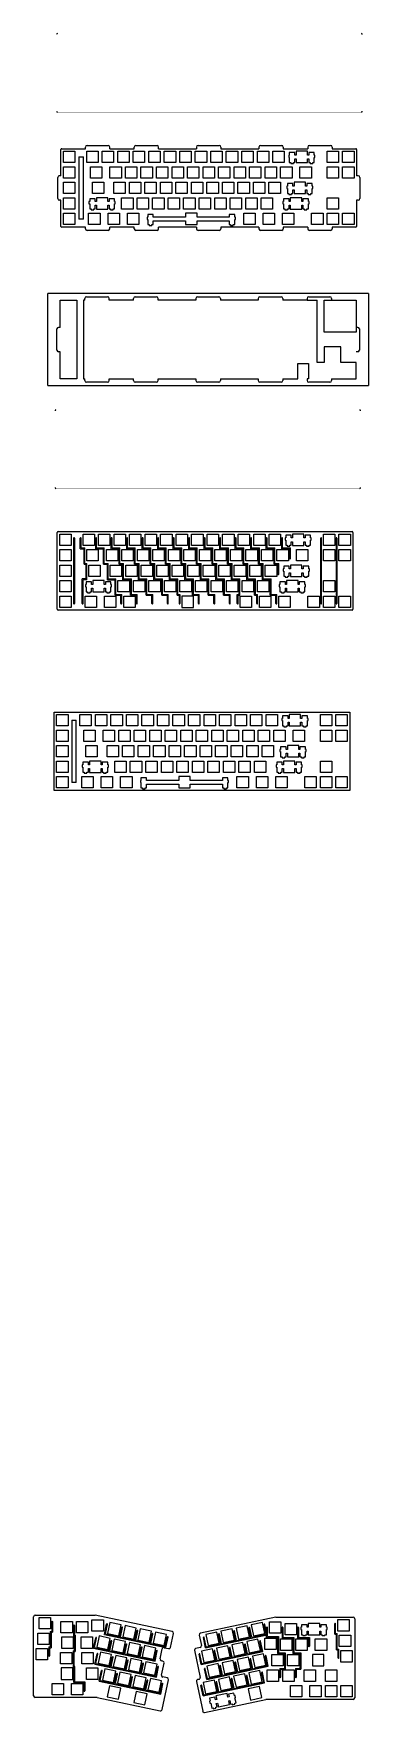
# Model space of a CAD drawing. Extents: x -36 to 375, y -1787 to 276.
import ezdxf

# ---------------------------------------------------------------- set-up
doc = ezdxf.new("R2010")
doc.units = 0
doc.header["$MEASUREMENT"] = 0
doc.layers.add('BoardOutLine', color=6, linetype='Continuous', true_color=0xff00ff)

msp = doc.modelspace()

# ---------------------------------------------------------------- linework, layer by layer
at = {"color": 0}
for p, q in [((-2.4, 101.7), (-2.4, 133.9)), ((-1.4, 134.9), (27.6, 134.9)), ((0.7, 131.8), (14.7, 131.8)), ((0.7, 117.8), (0.7, 131.8)), ((14.7, 131.8), (14.7, 117.8)), ((19.7, 124.8), (25.2, 124.8)), ((19.7, 124.8), (19.7, 48.4)), ((25.2, 48.4), (25.2, 124.8)), ((27.6, 134.9), (27.6, 136.9)), ((29.2, 131.8), (43.2, 131.8)), ((29.2, 117.8), (29.2, 131.8)), ((29.6, 138.9), (55.6, 138.9)), ((43.2, 131.8), (43.2, 117.8)), ((48.3, 131.8), (62.3, 131.8)), ((48.3, 117.8), (48.3, 131.8)), ((57.6, 134.9), (57.6, 136.9)), ((57.6, 134.9), (87.6, 134.9)), ((62.3, 131.8), (62.3, 117.8)), ((67.3, 131.8), (81.3, 131.8)), ((67.3, 117.8), (67.3, 131.8)), ((81.3, 131.8), (81.3, 117.8)), ((86.4, 131.8), (100.4, 131.8)), ((86.4, 117.8), (86.4, 131.8)), ((87.6, 134.9), (87.6, 136.9)), ((89.6, 138.9), (115.6, 138.9)), ((100.4, 131.8), (100.4, 117.8)), ((105.4, 131.8), (119.4, 131.8)), ((105.4, 117.8), (105.4, 131.8)), ((117.6, 134.9), (117.6, 136.9)), ((117.6, 134.9), (164.1, 134.9)), ((119.4, 131.8), (119.4, 117.8)), ((124.5, 131.8), (138.5, 131.8)), ((124.5, 117.8), (124.5, 131.8)), ((138.5, 131.8), (138.5, 117.8)), ((143.5, 131.8), (157.5, 131.8)), ((143.5, 117.8), (143.5, 131.8)), ((157.5, 131.8), (157.5, 117.8)), ((162.6, 131.8), (176.6, 131.8)), ((162.6, 117.8), (162.6, 131.8)), ((166.1, 138.9), (192.1, 138.9)), ((176.6, 131.8), (176.6, 117.8)), ((181.6, 131.8), (195.6, 131.8)), ((181.6, 117.8), (181.6, 131.8)), ((194.1, 134.9), (240.7, 134.9)), ((195.6, 131.8), (195.6, 117.8)), ((200.7, 131.8), (214.7, 131.8)), ((200.7, 117.8), (200.7, 131.8)), ((214.7, 131.8), (214.7, 117.8)), ((219.7, 131.8), (233.7, 131.8)), ((219.7, 117.8), (219.7, 131.8)), ((233.7, 131.8), (233.7, 117.8)), ((238.8, 131.8), (252.8, 131.8)), ((238.8, 117.8), (238.8, 131.8)), ((240.7, 136.9), (240.7, 134.9)), ((242.7, 138.9), (268.7, 138.9)), ((252.8, 131.8), (252.8, 117.8)), ((257.8, 131.8), (271.8, 131.8)), ((257.8, 117.8), (257.8, 131.8)), ((270.7, 136.9), (270.7, 134.9)), ((270.7, 134.9), (300.7, 134.9)), ((271.8, 131.8), (271.8, 117.8)), ((278.1, 127.1), (277.3, 127.1)), ((277.3, 127.1), (277.3, 124.3)), ((277.3, 124.3), (278.1, 124.3)), ((284.9, 130.4), (278.1, 130.4)), ((278.1, 130.4), (278.1, 127.1)), ((278.1, 124.3), (278.1, 118.1)), ((284.9, 127.1), (284.9, 130.4)), ((286.4, 127.1), (284.9, 127.1)), ((286.4, 131.8), (286.4, 127.1)), ((300.4, 131.8), (286.4, 131.8)), ((300.4, 127.1), (300.4, 131.8)), ((301.9, 127.1), (300.4, 127.1)), ((300.7, 136.9), (300.7, 134.9)), ((308.7, 130.4), (301.9, 130.4)), ((301.9, 130.4), (301.9, 127.1)), ((302.7, 138.9), (328.7, 138.9)), ((308.7, 127.1), (308.7, 130.4)), ((309.5, 127.1), (308.7, 127.1)), ((308.7, 118.1), (308.7, 124.3)), ((308.7, 124.3), (309.5, 124.3)), ((309.5, 124.3), (309.5, 127.1)), ((324.5, 131.8), (338.5, 131.8)), ((324.5, 117.8), (324.5, 131.8)), ((330.7, 136.9), (330.7, 134.9)), ((330.7, 134.9), (359.7, 134.9)), ((338.5, 131.8), (338.5, 117.8)), ((343.6, 131.8), (357.6, 131.8)), ((343.6, 117.8), (343.6, 131.8)), ((357.6, 131.8), (357.6, 117.8)), ((360.7, 133.9), (360.7, 101.7)), ((14.7, 117.8), (0.7, 117.8)), ((0.7, 112.8), (14.7, 112.8)), ((0.7, 98.8), (0.7, 112.8)), ((14.7, 112.8), (14.7, 98.8)), ((43.2, 117.8), (29.2, 117.8)), ((34, 112.8), (48, 112.8)), ((34, 98.8), (34, 112.8)), ((48, 112.8), (48, 98.8)), ((62.3, 117.8), (48.3, 117.8)), ((57.8, 112.8), (71.8, 112.8)), ((57.8, 98.8), (57.8, 112.8)), ((81.3, 117.8), (67.3, 117.8)), ((71.8, 112.8), (71.8, 98.8)), ((76.9, 112.8), (90.9, 112.8)), ((76.9, 98.8), (76.9, 112.8)), ((100.4, 117.8), (86.4, 117.8)), ((90.9, 112.8), (90.9, 98.8)), ((95.9, 112.8), (109.9, 112.8)), ((95.9, 98.8), (95.9, 112.8)), ((119.4, 117.8), (105.4, 117.8)), ((109.9, 112.8), (109.9, 98.8)), ((115, 112.8), (129, 112.8)), ((115, 98.8), (115, 112.8)), ((138.5, 117.8), (124.5, 117.8)), ((129, 112.8), (129, 98.8)), ((134, 112.8), (148, 112.8)), ((134, 98.8), (134, 112.8)), ((157.5, 117.8), (143.5, 117.8)), ((148, 112.8), (148, 98.8)), ((153.1, 112.8), (167.1, 112.8)), ((153.1, 98.8), (153.1, 112.8)), ((176.6, 117.8), (162.6, 117.8)), ((167.1, 112.8), (167.1, 98.8)), ((172.1, 112.8), (186.1, 112.8)), ((172.1, 98.8), (172.1, 112.8)), ((195.6, 117.8), (181.6, 117.8)), ((186.1, 112.8), (186.1, 98.8)), ((191.2, 112.8), (205.2, 112.8)), ((191.2, 98.8), (191.2, 112.8)), ((214.7, 117.8), (200.7, 117.8)), ((205.2, 112.8), (205.2, 98.8)), ((210.2, 112.8), (224.2, 112.8)), ((210.2, 98.8), (210.2, 112.8)), ((233.7, 117.8), (219.7, 117.8)), ((224.2, 112.8), (224.2, 98.8)), ((229.3, 112.8), (243.3, 112.8)), ((229.3, 98.8), (229.3, 112.8)), ((252.8, 117.8), (238.8, 117.8)), ((243.3, 112.8), (243.3, 98.8)), ((248.3, 112.8), (262.3, 112.8)), ((248.3, 98.8), (248.3, 112.8)), ((271.8, 117.8), (257.8, 117.8)), ((262.3, 112.8), (262.3, 98.8)), ((267.4, 112.8), (281.4, 112.8)), ((267.4, 98.8), (267.4, 112.8)), ((278.1, 118.1), (279.9, 118.1)), ((279.9, 118.1), (279.9, 116.9)), ((279.9, 116.9), (283.2, 116.9)), ((281.4, 112.8), (281.4, 98.8)), ((283.2, 116.9), (283.2, 118.1)), ((283.2, 118.1), (284.9, 118.1)), ((284.9, 118.1), (284.9, 122.5)), ((284.9, 122.5), (286.4, 122.5)), ((286.4, 122.5), (286.4, 117.8)), ((286.4, 117.8), (300.4, 117.8)), ((291.2, 112.8), (305.2, 112.8)), ((291.2, 98.8), (291.2, 112.8)), ((300.4, 117.8), (300.4, 122.5)), ((300.4, 122.5), (301.9, 122.5)), ((301.9, 122.5), (301.9, 118.1)), ((301.9, 118.1), (303.7, 118.1)), ((303.7, 118.1), (303.7, 116.9)), ((303.7, 116.9), (307, 116.9)), ((305.2, 112.8), (305.2, 98.8)), ((307, 116.9), (307, 118.1)), ((307, 118.1), (308.7, 118.1)), ((338.5, 117.8), (324.5, 117.8)), ((324.5, 112.8), (338.5, 112.8)), ((324.5, 98.8), (324.5, 112.8)), ((338.5, 112.8), (338.5, 98.8)), ((357.6, 117.8), (343.6, 117.8)), ((343.6, 112.8), (357.6, 112.8)), ((343.6, 98.8), (343.6, 112.8)), ((357.6, 112.8), (357.6, 98.8)), ((-6.4, 73.7), (-6.4, 99.7)), ((14.7, 98.8), (0.7, 98.8)), ((0.7, 93.7), (14.7, 93.7)), ((0.7, 79.7), (0.7, 93.7)), ((14.7, 93.7), (14.7, 79.7)), ((48, 98.8), (34, 98.8)), ((36.4, 93.7), (50.4, 93.7)), ((36.4, 79.7), (36.4, 93.7)), ((50.4, 93.7), (50.4, 79.7)), ((71.8, 98.8), (57.8, 98.8)), ((62.6, 93.7), (76.6, 93.7)), ((62.6, 79.7), (62.6, 93.7)), ((76.6, 93.7), (76.6, 79.7)), ((90.9, 98.8), (76.9, 98.8)), ((81.6, 93.7), (95.6, 93.7)), ((81.6, 79.7), (81.6, 93.7)), ((95.6, 93.7), (95.6, 79.7)), ((109.9, 98.8), (95.9, 98.8)), ((100.7, 93.7), (114.7, 93.7)), ((100.7, 79.7), (100.7, 93.7)), ((114.7, 93.7), (114.7, 79.7)), ((129, 98.8), (115, 98.8)), ((119.7, 93.7), (133.7, 93.7)), ((119.7, 79.7), (119.7, 93.7)), ((133.7, 93.7), (133.7, 79.7)), ((148, 98.8), (134, 98.8)), ((138.8, 93.7), (152.8, 93.7)), ((138.8, 79.7), (138.8, 93.7)), ((152.8, 93.7), (152.8, 79.7)), ((167.1, 98.8), (153.1, 98.8)), ((157.8, 93.7), (171.8, 93.7)), ((157.8, 79.7), (157.8, 93.7)), ((171.8, 93.7), (171.8, 79.7)), ((186.1, 98.8), (172.1, 98.8)), ((176.9, 93.7), (190.9, 93.7)), ((176.9, 79.7), (176.9, 93.7)), ((190.9, 93.7), (190.9, 79.7)), ((205.2, 98.8), (191.2, 98.8)), ((195.9, 93.7), (209.9, 93.7)), ((195.9, 79.7), (195.9, 93.7)), ((209.9, 93.7), (209.9, 79.7)), ((224.2, 98.8), (210.2, 98.8)), ((215, 93.7), (229, 93.7)), ((215, 79.7), (215, 93.7)), ((229, 93.7), (229, 79.7)), ((243.3, 98.8), (229.3, 98.8)), ((234, 93.7), (248, 93.7)), ((234, 79.7), (234, 93.7)), ((248, 93.7), (248, 79.7)), ((262.3, 98.8), (248.3, 98.8)), ((253.1, 93.7), (267.1, 93.7)), ((253.1, 79.7), (253.1, 93.7)), ((267.1, 93.7), (267.1, 79.7)), ((281.4, 98.8), (267.4, 98.8)), ((275.7, 89), (274.9, 89)), ((274.9, 89), (274.9, 86.2)), ((274.9, 86.2), (275.7, 86.2)), ((282.5, 92.3), (275.7, 92.3)), ((275.7, 92.3), (275.7, 89)), ((275.7, 86.2), (275.7, 80)), ((282.5, 89), (282.5, 92.3)), ((284, 89), (282.5, 89)), ((282.5, 80), (282.5, 84.4)), ((282.5, 84.4), (284, 84.4)), ((284, 93.7), (284, 89)), ((298, 93.7), (284, 93.7)), ((284, 84.4), (284, 79.7)), ((305.2, 98.8), (291.2, 98.8)), ((298, 89), (298, 93.7)), ((299.5, 89), (298, 89)), ((298, 79.7), (298, 84.4)), ((298, 84.4), (299.5, 84.4)), ((306.3, 92.3), (299.5, 92.3)), ((299.5, 92.3), (299.5, 89)), ((299.5, 84.4), (299.5, 80)), ((306.3, 89), (306.3, 92.3)), ((307.1, 89), (306.3, 89)), ((306.3, 80), (306.3, 86.2)), ((306.3, 86.2), (307.1, 86.2)), ((307.1, 86.2), (307.1, 89)), ((338.5, 98.8), (324.5, 98.8)), ((357.6, 98.8), (343.6, 98.8)), ((364.7, 99.7), (364.7, 73.7)), ((-2.4, 39.5), (-2.4, 71.7)), ((14.7, 79.7), (0.7, 79.7)), ((0.7, 74.7), (14.7, 74.7)), ((0.7, 60.7), (0.7, 74.7)), ((14.7, 74.7), (14.7, 60.7)), ((32.9, 70), (32, 70)), ((32, 70), (32, 67.2)), ((32, 67.2), (32.9, 67.2)), ((39.6, 73.2), (32.9, 73.2)), ((32.9, 73.2), (32.9, 70)), ((32.9, 67.2), (32.9, 60.9)), ((50.4, 79.7), (36.4, 79.7)), ((39.6, 70), (39.6, 73.2)), ((41.1, 70), (39.6, 70)), ((39.6, 60.9), (39.6, 65.4)), ((39.6, 65.4), (41.1, 65.4)), ((41.1, 74.7), (41.1, 70)), ((55.1, 74.7), (41.1, 74.7)), ((41.1, 65.4), (41.1, 60.7)), ((55.1, 70), (55.1, 74.7)), ((56.7, 70), (55.1, 70)), ((55.1, 60.7), (55.1, 65.4)), ((55.1, 65.4), (56.7, 65.4)), ((63.4, 73.2), (56.7, 73.2)), ((56.7, 73.2), (56.7, 70)), ((56.7, 65.4), (56.7, 60.9)), ((76.6, 79.7), (62.6, 79.7)), ((63.4, 70), (63.4, 73.2)), ((64.2, 70), (63.4, 70)), ((63.4, 60.9), (63.4, 67.2)), ((63.4, 67.2), (64.2, 67.2)), ((64.2, 67.2), (64.2, 70)), ((72.1, 74.7), (86.1, 74.7)), ((72.1, 60.7), (72.1, 74.7)), ((95.6, 79.7), (81.6, 79.7)), ((86.1, 74.7), (86.1, 60.7)), ((91.1, 74.7), (105.1, 74.7)), ((91.1, 60.7), (91.1, 74.7)), ((114.7, 79.7), (100.7, 79.7)), ((105.1, 74.7), (105.1, 60.7)), ((110.2, 74.7), (124.2, 74.7)), ((110.2, 60.7), (110.2, 74.7)), ((133.7, 79.7), (119.7, 79.7)), ((124.2, 74.7), (124.2, 60.7)), ((129.2, 74.7), (143.2, 74.7)), ((129.2, 60.7), (129.2, 74.7)), ((152.8, 79.7), (138.8, 79.7)), ((143.2, 74.7), (143.2, 60.7)), ((148.3, 74.7), (162.3, 74.7)), ((148.3, 60.7), (148.3, 74.7)), ((171.8, 79.7), (157.8, 79.7)), ((162.3, 74.7), (162.3, 60.7)), ((167.3, 74.7), (181.3, 74.7)), ((167.3, 60.7), (167.3, 74.7)), ((190.9, 79.7), (176.9, 79.7)), ((181.3, 74.7), (181.3, 60.7)), ((186.4, 74.7), (200.4, 74.7)), ((186.4, 60.7), (186.4, 74.7)), ((209.9, 79.7), (195.9, 79.7)), ((200.4, 74.7), (200.4, 60.7)), ((205.4, 74.7), (219.4, 74.7)), ((205.4, 60.7), (205.4, 74.7)), ((229, 79.7), (215, 79.7)), ((219.4, 74.7), (219.4, 60.7)), ((224.5, 74.7), (238.5, 74.7)), ((224.5, 60.7), (224.5, 74.7)), ((248, 79.7), (234, 79.7)), ((238.5, 74.7), (238.5, 60.7)), ((243.5, 74.7), (257.5, 74.7)), ((243.5, 60.7), (243.5, 74.7)), ((267.1, 79.7), (253.1, 79.7)), ((257.5, 74.7), (257.5, 60.7)), ((271, 70), (270.2, 70)), ((270.2, 70), (270.2, 67.2)), ((270.2, 67.2), (271, 67.2)), ((277.7, 73.2), (271, 73.2)), ((271, 73.2), (271, 70)), ((271, 67.2), (271, 60.9)), ((275.7, 80), (277.5, 80)), ((277.5, 80), (277.5, 78.8)), ((277.5, 78.8), (280.8, 78.8)), ((277.7, 70), (277.7, 73.2)), ((279.3, 70), (277.7, 70)), ((277.7, 60.9), (277.7, 65.4)), ((277.7, 65.4), (279.3, 65.4)), ((279.3, 74.7), (279.3, 70)), ((293.3, 74.7), (279.3, 74.7)), ((279.3, 65.4), (279.3, 60.7)), ((280.8, 78.8), (280.8, 80)), ((280.8, 80), (282.5, 80)), ((284, 79.7), (298, 79.7)), ((293.3, 70), (293.3, 74.7)), ((294.8, 70), (293.3, 70)), ((293.3, 60.7), (293.3, 65.4)), ((293.3, 65.4), (294.8, 65.4)), ((301.5, 73.2), (294.8, 73.2)), ((294.8, 73.2), (294.8, 70)), ((294.8, 65.4), (294.8, 60.9)), ((299.5, 80), (301.3, 80)), ((301.3, 80), (301.3, 78.8)), ((301.3, 78.8), (304.6, 78.8)), ((301.5, 70), (301.5, 73.2)), ((302.4, 70), (301.5, 70)), ((301.5, 60.9), (301.5, 67.2)), ((301.5, 67.2), (302.4, 67.2)), ((302.4, 67.2), (302.4, 70)), ((304.6, 78.8), (304.6, 80)), ((304.6, 80), (306.3, 80)), ((324.5, 74.7), (338.5, 74.7)), ((324.5, 60.7), (324.5, 74.7)), ((338.5, 74.7), (338.5, 60.7)), ((360.7, 71.7), (360.7, 39.5)), ((14.7, 60.7), (0.7, 60.7)), ((0.7, 55.6), (14.7, 55.6)), ((0.7, 41.6), (0.7, 55.6)), ((14.7, 41.6), (0.7, 41.6)), ((14.7, 55.6), (14.7, 41.6)), ((25.2, 48.4), (19.7, 48.4)), ((31.6, 55.6), (45.6, 55.6)), ((31.6, 41.6), (31.6, 55.6)), ((45.6, 41.6), (31.6, 41.6)), ((32.9, 60.9), (34.6, 60.9)), ((34.6, 60.9), (34.6, 59.7)), ((34.6, 59.7), (37.9, 59.7)), ((37.9, 59.7), (37.9, 60.9)), ((37.9, 60.9), (39.6, 60.9)), ((41.1, 60.7), (55.1, 60.7)), ((45.6, 55.6), (45.6, 41.6)), ((55.4, 55.6), (69.4, 55.6)), ((55.4, 41.6), (55.4, 55.6)), ((69.4, 41.6), (55.4, 41.6)), ((56.7, 60.9), (58.4, 60.9)), ((58.4, 60.9), (58.4, 59.7)), ((58.4, 59.7), (61.7, 59.7)), ((61.7, 59.7), (61.7, 60.9)), ((61.7, 60.9), (63.4, 60.9)), ((69.4, 55.6), (69.4, 41.6)), ((86.1, 60.7), (72.1, 60.7)), ((79.2, 55.6), (93.2, 55.6)), ((79.2, 41.6), (79.2, 55.6)), ((93.2, 41.6), (79.2, 41.6)), ((105.1, 60.7), (91.1, 60.7)), ((93.2, 55.6), (93.2, 41.6)), ((104.3, 50.9), (103.5, 50.9)), ((103.5, 50.9), (103.5, 48.1)), ((103.5, 48.1), (104.3, 48.1)), ((111, 54.2), (104.3, 54.2)), ((104.3, 54.2), (104.3, 50.9)), ((104.3, 48.1), (104.3, 41.9)), ((104.3, 41.9), (106, 41.9)), ((106, 41.9), (106, 40.7)), ((109.3, 40.7), (109.3, 41.9)), ((109.3, 41.9), (111, 41.9)), ((124.2, 60.7), (110.2, 60.7)), ((111, 50.9), (111, 54.2)), ((150.7, 50.9), (111, 50.9)), ((111, 41.9), (111, 46.3)), ((111, 46.3), (150.7, 46.3)), ((143.2, 60.7), (129.2, 60.7)), ((162.3, 60.7), (148.3, 60.7)), ((150.7, 55.6), (150.7, 50.9)), ((164.7, 55.6), (150.7, 55.6)), ((150.7, 46.3), (150.7, 41.6)), ((150.7, 41.6), (164.7, 41.6)), ((164.7, 50.9), (164.7, 55.6)), ((204.3, 50.9), (164.7, 50.9)), ((164.7, 41.6), (164.7, 46.3)), ((164.7, 46.3), (204.3, 46.3)), ((181.3, 60.7), (167.3, 60.7)), ((200.4, 60.7), (186.4, 60.7)), ((211, 54.2), (204.3, 54.2)), ((204.3, 54.2), (204.3, 50.9)), ((204.3, 46.3), (204.3, 41.9)), ((204.3, 41.9), (206, 41.9)), ((219.4, 60.7), (205.4, 60.7)), ((206, 41.9), (206, 40.7)), ((209.3, 40.7), (209.3, 41.9)), ((209.3, 41.9), (211, 41.9)), ((211, 50.9), (211, 54.2)), ((211.9, 50.9), (211, 50.9)), ((211, 41.9), (211, 48.1)), ((211, 48.1), (211.9, 48.1)), ((211.9, 48.1), (211.9, 50.9)), ((222.1, 55.6), (236.1, 55.6)), ((222.1, 41.6), (222.1, 55.6)), ((236.1, 41.6), (222.1, 41.6)), ((238.5, 60.7), (224.5, 60.7)), ((236.1, 55.6), (236.1, 41.6)), ((257.5, 60.7), (243.5, 60.7)), ((245.9, 55.6), (259.9, 55.6)), ((245.9, 41.6), (245.9, 55.6)), ((259.9, 41.6), (245.9, 41.6)), ((259.9, 55.6), (259.9, 41.6)), ((269.7, 55.6), (283.7, 55.6)), ((269.7, 41.6), (269.7, 55.6)), ((283.7, 41.6), (269.7, 41.6)), ((271, 60.9), (272.7, 60.9)), ((272.7, 60.9), (272.7, 59.7)), ((272.7, 59.7), (276, 59.7)), ((276, 59.7), (276, 60.9)), ((276, 60.9), (277.7, 60.9)), ((279.3, 60.7), (293.3, 60.7)), ((283.7, 55.6), (283.7, 41.6)), ((294.8, 60.9), (296.5, 60.9)), ((296.5, 60.9), (296.5, 59.7)), ((296.5, 59.7), (299.8, 59.7)), ((299.8, 59.7), (299.8, 60.9)), ((299.8, 60.9), (301.5, 60.9)), ((305.5, 55.6), (319.5, 55.6)), ((305.5, 41.6), (305.5, 55.6)), ((319.5, 41.6), (305.5, 41.6)), ((319.5, 55.6), (319.5, 41.6)), ((338.5, 60.7), (324.5, 60.7)), ((324.5, 55.6), (338.5, 55.6)), ((324.5, 41.6), (324.5, 55.6)), ((338.5, 41.6), (324.5, 41.6)), ((338.5, 55.6), (338.5, 41.6)), ((343.6, 55.6), (357.6, 55.6)), ((343.6, 41.6), (343.6, 55.6)), ((357.6, 41.6), (343.6, 41.6)), ((357.6, 55.6), (357.6, 41.6)), ((27.6, 38.5), (-1.4, 38.5)), ((27.6, 36.5), (27.6, 38.5)), ((55.6, 34.5), (29.6, 34.5)), ((87.6, 38.5), (57.6, 38.5)), ((57.6, 36.5), (57.6, 38.5)), ((87.6, 36.5), (87.6, 38.5)), ((115.6, 34.5), (89.6, 34.5)), ((106, 40.7), (109.3, 40.7)), ((164.1, 38.5), (117.6, 38.5)), ((117.6, 36.5), (117.6, 38.5)), ((192.1, 34.5), (166.1, 34.5)), ((240.7, 38.5), (194.1, 38.5)), ((206, 40.7), (209.3, 40.7)), ((240.7, 38.5), (240.7, 36.5)), ((268.7, 34.5), (242.7, 34.5)), ((300.7, 38.5), (270.7, 38.5)), ((270.7, 38.5), (270.7, 36.5)), ((300.7, 38.5), (300.7, 36.5)), ((328.7, 34.5), (302.7, 34.5)), ((359.7, 38.5), (330.7, 38.5)), ((330.7, 38.5), (330.7, 36.5)), ((375.2, -43.1), (-18.4, -43.1)), ((-18.4, -156), (-18.4, -43.1)), ((-3.4, -51.1), (17.1, -51.1)), ((-3.4, -84.6), (-3.4, -51.1)), ((17.1, -51.1), (17.1, -148)), ((25.4, -51.1), (25.4, -148)), ((26.9, -51.1), (25.4, -51.1)), ((26.9, -51.1), (26.9, -49.1)), ((28.9, -47.1), (54.9, -47.1)), ((56.9, -51.1), (56.9, -49.1)), ((86.9, -51.1), (56.9, -51.1)), ((86.9, -51.1), (86.9, -49.1)), ((88.9, -47.1), (114.9, -47.1)), ((116.9, -51.1), (116.9, -49.1)), ((163.4, -51.1), (116.9, -51.1)), ((165.4, -47.1), (191.4, -47.1)), ((240, -51.1), (193.4, -51.1)), ((240, -49.1), (240, -51.1)), ((242, -47.1), (268, -47.1)), ((270, -49.1), (270, -51.1)), ((300, -51.1), (270, -51.1)), ((300, -49.1), (300, -51.1)), ((302, -47.1), (328, -47.1)), ((312.3, -127.6), (312.3, -51.1)), ((320.7, -51.1), (360.2, -51.1)), ((320.7, -90.6), (320.7, -51.1)), ((330, -49.1), (330, -51.1)), ((360.2, -51.1), (360.2, -84.6)), ((375.2, -43.1), (375.2, -156)), ((-7.4, -112.6), (-7.4, -86.6)), ((360.2, -90.6), (320.7, -90.6)), ((364.2, -86.6), (364.2, -112.6)), ((-3.4, -148), (-3.4, -114.6)), ((320.7, -108.5), (320.7, -127.6)), ((341.2, -108.5), (320.7, -108.5)), ((341.2, -127.6), (341.2, -108.5)), ((288.5, -129), (301.7, -129)), ((288.5, -148), (288.5, -129)), ((301.7, -129), (301.7, -148)), ((320.7, -127.6), (312.3, -127.6)), ((360.2, -127.6), (341.2, -127.6)), ((360.2, -148), (360.2, -127.6)), ((-18.4, -156), (375.2, -156)), ((17.1, -148), (-3.4, -148)), ((25.4, -148), (26.9, -148)), ((26.9, -150), (26.9, -148)), ((54.9, -152), (28.9, -152)), ((56.9, -150), (56.9, -148)), ((56.9, -148), (86.9, -148)), ((86.9, -150), (86.9, -148)), ((114.9, -152), (88.9, -152)), ((116.9, -150), (116.9, -148)), ((116.9, -148), (163.4, -148)), ((191.4, -152), (165.4, -152)), ((193.4, -148), (240, -148)), ((240, -148), (240, -150)), ((268, -152), (242, -152)), ((270, -148), (270, -150)), ((270, -148), (288.5, -148)), ((300, -148), (300, -150)), ((328, -152), (302, -152)), ((330, -148), (360.2, -148)), ((330, -148), (330, -150)), ((-6.9, -431), (-6.9, -336.6)), ((-5.9, -335.6), (355.2, -335.6)), ((-3.8, -338.7), (10.2, -338.7)), ((-3.8, -352.7), (-3.8, -338.7)), ((10.2, -338.7), (10.2, -352.7)), ((13.2, -343.7), (13.2, -423.9)), ((14.2, -343.7), (14.2, -423.9)), ((21.3, -356.7), (21.3, -343.7)), ((22.3, -355.7), (22.3, -343.7)), ((24.8, -338.7), (38.8, -338.7)), ((24.8, -352.7), (24.8, -338.7)), ((38.8, -338.7), (38.8, -352.7)), ((40.3, -356.6), (40.3, -343.6)), ((41.3, -355.6), (41.3, -343.6)), ((43.8, -338.7), (57.8, -338.7)), ((43.8, -352.7), (43.8, -338.7)), ((57.8, -338.7), (57.8, -352.7)), ((59.3, -356.6), (59.3, -343.6)), ((60.3, -355.6), (60.3, -343.6)), ((62.9, -338.7), (76.9, -338.7)), ((62.9, -352.7), (62.9, -338.7)), ((76.9, -338.7), (76.9, -352.7)), ((78.4, -356.6), (78.4, -343.6)), ((79.4, -355.6), (79.4, -343.6)), ((81.9, -338.7), (95.9, -338.7)), ((81.9, -352.7), (81.9, -338.7)), ((95.9, -338.7), (95.9, -352.7)), ((97.4, -356.6), (97.4, -343.6)), ((98.4, -355.6), (98.4, -343.6)), ((101, -338.7), (115, -338.7)), ((101, -352.7), (101, -338.7)), ((115, -338.7), (115, -352.7)), ((116.5, -356.6), (116.5, -343.6)), ((117.5, -355.6), (117.5, -343.6)), ((120, -338.7), (134, -338.7)), ((120, -352.7), (120, -338.7)), ((134, -338.7), (134, -352.7)), ((135.5, -356.7), (135.5, -343.7)), ((136.5, -355.7), (136.5, -343.7)), ((139.1, -338.7), (153.1, -338.7)), ((139.1, -352.7), (139.1, -338.7)), ((153.1, -338.7), (153.1, -352.7)), ((154.6, -356.7), (154.6, -343.7)), ((155.6, -355.7), (155.6, -343.7)), ((158.1, -338.7), (172.1, -338.7)), ((158.1, -352.7), (158.1, -338.7)), ((172.1, -338.7), (172.1, -352.7)), ((173.6, -356.7), (173.6, -343.7)), ((174.6, -355.7), (174.6, -343.7)), ((177.2, -338.7), (191.2, -338.7)), ((177.2, -352.7), (177.2, -338.7)), ((191.2, -338.7), (191.2, -352.7)), ((192.7, -356.7), (192.7, -343.7)), ((193.7, -355.7), (193.7, -343.7)), ((196.2, -338.7), (210.2, -338.7)), ((196.2, -352.7), (196.2, -338.7)), ((210.2, -338.7), (210.2, -352.7)), ((211.7, -356.7), (211.7, -343.7)), ((212.7, -355.7), (212.7, -343.7)), ((215.3, -338.7), (229.3, -338.7)), ((215.3, -352.7), (215.3, -338.7)), ((229.3, -338.7), (229.3, -352.7)), ((230.8, -356.7), (230.8, -343.7)), ((231.8, -355.7), (231.8, -343.7)), ((234.3, -338.7), (248.3, -338.7)), ((234.3, -352.7), (234.3, -338.7)), ((248.3, -338.7), (248.3, -352.7)), ((249.8, -356.6), (249.8, -343.6)), ((250.8, -355.6), (250.8, -343.6)), ((253.4, -338.7), (267.4, -338.7)), ((253.4, -352.7), (253.4, -338.7)), ((267.4, -338.7), (267.4, -352.7)), ((268.9, -356.6), (268.9, -343.6)), ((269.9, -355.6), (269.9, -343.6)), ((273.7, -343.4), (272.9, -343.4)), ((272.9, -343.4), (272.9, -346.2)), ((272.9, -346.2), (273.7, -346.2)), ((280.4, -340.1), (273.7, -340.1)), ((273.7, -340.1), (273.7, -343.4)), ((273.7, -346.2), (273.7, -352.4)), ((280.4, -343.4), (280.4, -340.1)), ((282, -343.4), (280.4, -343.4)), ((280.4, -352.4), (280.4, -348)), ((280.4, -348), (282, -348)), ((282, -338.7), (282, -343.4)), ((296, -338.7), (282, -338.7)), ((282, -348), (282, -352.7)), ((296, -343.4), (296, -338.7)), ((297.5, -343.4), (296, -343.4)), ((296, -352.7), (296, -348)), ((296, -348), (297.5, -348)), ((304.2, -340.1), (297.5, -340.1)), ((297.5, -340.1), (297.5, -343.4)), ((297.5, -348), (297.5, -352.4)), ((304.2, -343.4), (304.2, -340.1)), ((305.1, -343.4), (304.2, -343.4)), ((304.2, -352.4), (304.2, -346.2)), ((304.2, -346.2), (305.1, -346.2)), ((305.1, -346.2), (305.1, -343.4)), ((316.6, -423.9), (316.6, -343.7)), ((317.6, -423.9), (317.6, -343.7)), ((320.1, -338.7), (334.1, -338.7)), ((320.1, -352.7), (320.1, -338.7)), ((334.1, -338.7), (334.1, -352.7)), ((335.6, -343.7), (335.6, -423.9)), ((336.6, -343.7), (336.6, -423.9)), ((339.1, -338.7), (353.1, -338.7)), ((339.1, -352.7), (339.1, -338.7)), ((353.1, -338.7), (353.1, -352.7)), ((356.2, -336.6), (356.2, -431)), ((10.2, -352.7), (-3.8, -352.7)), ((-3.8, -357.7), (10.2, -357.7)), ((-3.8, -371.7), (-3.8, -357.7)), ((10.2, -357.7), (10.2, -371.7)), ((21.3, -356.7), (26, -356.7)), ((22.3, -355.7), (27, -355.7)), ((38.8, -352.7), (24.8, -352.7)), ((26, -375.8), (26, -356.7)), ((27, -374.8), (27, -355.7)), ((29.5, -357.7), (43.5, -357.7)), ((29.5, -371.7), (29.5, -357.7)), ((40.3, -356.6), (49.8, -356.6)), ((41.3, -355.6), (50.8, -355.6)), ((43.5, -357.7), (43.5, -371.7)), ((57.8, -352.7), (43.8, -352.7)), ((49.8, -375.7), (49.8, -356.6)), ((50.8, -374.7), (50.8, -355.6)), ((53.4, -357.7), (67.4, -357.7)), ((53.4, -371.7), (53.4, -357.7)), ((59.3, -356.6), (68.9, -356.6)), ((60.3, -355.6), (69.9, -355.6)), ((76.9, -352.7), (62.9, -352.7)), ((67.4, -357.7), (67.4, -371.7)), ((68.9, -375.7), (68.9, -356.6)), ((69.9, -374.7), (69.9, -355.6)), ((72.4, -357.7), (86.4, -357.7)), ((72.4, -371.7), (72.4, -357.7)), ((78.4, -356.6), (87.9, -356.6)), ((79.4, -355.6), (88.9, -355.6)), ((95.9, -352.7), (81.9, -352.7)), ((86.4, -357.7), (86.4, -371.7)), ((87.9, -375.7), (87.9, -356.6)), ((88.9, -374.7), (88.9, -355.6)), ((91.5, -357.7), (105.5, -357.7)), ((91.5, -371.7), (91.5, -357.7)), ((97.4, -356.6), (107, -356.6)), ((98.4, -355.6), (108, -355.6)), ((115, -352.7), (101, -352.7)), ((105.5, -357.7), (105.5, -371.7)), ((107, -375.7), (107, -356.6)), ((108, -374.7), (108, -355.6)), ((110.5, -357.7), (124.5, -357.7)), ((110.5, -371.7), (110.5, -357.7)), ((116.5, -356.6), (126, -356.6)), ((117.5, -355.6), (127, -355.6)), ((134, -352.7), (120, -352.7)), ((124.5, -357.7), (124.5, -371.7)), ((126, -375.7), (126, -356.6)), ((127, -374.7), (127, -355.6)), ((129.6, -357.7), (143.6, -357.7)), ((129.6, -371.7), (129.6, -357.7)), ((135.5, -356.7), (145.1, -356.7)), ((136.5, -355.7), (146.1, -355.7)), ((153.1, -352.7), (139.1, -352.7)), ((143.6, -357.7), (143.6, -371.7)), ((145.1, -375.8), (145.1, -356.7)), ((146.1, -374.8), (146.1, -355.7)), ((148.6, -357.7), (162.6, -357.7)), ((148.6, -371.7), (148.6, -357.7)), ((154.6, -356.7), (164.1, -356.7)), ((155.6, -355.7), (165.1, -355.7)), ((172.1, -352.7), (158.1, -352.7)), ((162.6, -357.7), (162.6, -371.7)), ((164.1, -375.8), (164.1, -356.7)), ((165.1, -374.8), (165.1, -355.7)), ((167.7, -357.7), (181.7, -357.7)), ((167.7, -371.7), (167.7, -357.7)), ((173.6, -356.7), (183.2, -356.7)), ((174.6, -355.7), (184.2, -355.7)), ((191.2, -352.7), (177.2, -352.7)), ((181.7, -357.7), (181.7, -371.7)), ((183.2, -375.8), (183.2, -356.7)), ((184.2, -374.8), (184.2, -355.7)), ((186.7, -357.7), (200.7, -357.7)), ((186.7, -371.7), (186.7, -357.7)), ((192.7, -356.7), (202.2, -356.7)), ((193.7, -355.7), (203.2, -355.7)), ((210.2, -352.7), (196.2, -352.7)), ((200.7, -357.7), (200.7, -371.7)), ((202.2, -375.8), (202.2, -356.7)), ((203.2, -374.8), (203.2, -355.7)), ((205.8, -357.7), (219.8, -357.7)), ((205.8, -371.7), (205.8, -357.7)), ((211.7, -356.7), (221.3, -356.7)), ((212.7, -355.7), (222.3, -355.7)), ((229.3, -352.7), (215.3, -352.7)), ((219.8, -357.7), (219.8, -371.7)), ((221.3, -375.8), (221.3, -356.7)), ((222.3, -374.8), (222.3, -355.7)), ((224.8, -357.7), (238.8, -357.7)), ((224.8, -371.7), (224.8, -357.7)), ((230.8, -356.7), (240.3, -356.7)), ((231.8, -355.7), (241.3, -355.7)), ((248.3, -352.7), (234.3, -352.7)), ((238.8, -357.7), (238.8, -371.7)), ((240.3, -375.8), (240.3, -356.7)), ((241.3, -374.8), (241.3, -355.7)), ((243.9, -357.7), (257.9, -357.7)), ((243.9, -371.7), (243.9, -357.7)), ((249.8, -356.6), (259.4, -356.6)), ((250.8, -355.6), (260.4, -355.6)), ((267.4, -352.7), (253.4, -352.7)), ((257.9, -357.7), (257.9, -371.7)), ((259.4, -375.7), (259.4, -356.6)), ((260.4, -374.7), (260.4, -355.6)), ((262.9, -357.7), (276.9, -357.7)), ((262.9, -371.7), (262.9, -357.7)), ((268.9, -356.6), (278.4, -356.6)), ((269.9, -355.6), (279.4, -355.6)), ((273.7, -352.4), (275.4, -352.4)), ((275.4, -352.4), (275.4, -353.6)), ((275.4, -353.6), (278.7, -353.6)), ((276.9, -357.7), (276.9, -371.7)), ((278.4, -368.7), (278.4, -356.6)), ((278.7, -353.6), (278.7, -352.4)), ((278.7, -352.4), (280.4, -352.4)), ((279.4, -368.7), (279.4, -355.6)), ((282, -352.7), (296, -352.7)), ((286.7, -357.7), (300.7, -357.7)), ((286.7, -371.7), (286.7, -357.7)), ((297.5, -352.4), (299.2, -352.4)), ((299.2, -352.4), (299.2, -353.6)), ((299.2, -353.6), (302.5, -353.6)), ((300.7, -357.7), (300.7, -371.7)), ((302.5, -353.6), (302.5, -352.4)), ((302.5, -352.4), (304.2, -352.4)), ((334.1, -352.7), (320.1, -352.7)), ((320.1, -357.7), (334.1, -357.7)), ((320.1, -371.7), (320.1, -357.7)), ((334.1, -357.7), (334.1, -371.7)), ((353.1, -352.7), (339.1, -352.7)), ((339.1, -357.7), (353.1, -357.7)), ((339.1, -371.7), (339.1, -357.7)), ((353.1, -357.7), (353.1, -371.7)), ((10.2, -371.7), (-3.8, -371.7)), ((-3.8, -376.8), (10.2, -376.8)), ((-3.8, -390.8), (-3.8, -376.8)), ((10.2, -390.8), (-3.8, -390.8)), ((10.2, -376.8), (10.2, -390.8)), ((26, -375.8), (28.4, -375.8)), ((27, -374.8), (29.4, -374.8)), ((28.4, -393.8), (28.4, -375.8)), ((29.4, -394.8), (29.4, -374.8)), ((43.5, -371.7), (29.5, -371.7)), ((31.9, -376.8), (45.9, -376.8)), ((31.9, -390.8), (31.9, -376.8)), ((45.9, -390.8), (31.9, -390.8)), ((45.9, -376.8), (45.9, -390.8)), ((49.8, -375.7), (54.6, -375.7)), ((50.8, -374.7), (55.6, -374.7)), ((67.4, -371.7), (53.4, -371.7)), ((54.6, -394.7), (54.6, -375.7)), ((55.6, -393.7), (55.6, -374.7)), ((58.1, -376.8), (72.1, -376.8)), ((58.1, -390.8), (58.1, -376.8)), ((72.1, -390.8), (58.1, -390.8)), ((68.9, -375.7), (73.6, -375.7)), ((69.9, -374.7), (74.6, -374.7)), ((72.1, -376.8), (72.1, -390.8)), ((86.4, -371.7), (72.4, -371.7)), ((73.6, -394.7), (73.6, -375.7)), ((74.6, -393.7), (74.6, -374.7)), ((77.2, -376.8), (91.2, -376.8)), ((77.2, -390.8), (77.2, -376.8)), ((91.2, -390.8), (77.2, -390.8)), ((87.9, -375.7), (92.7, -375.7)), ((88.9, -374.7), (93.7, -374.7)), ((91.2, -376.8), (91.2, -390.8)), ((105.5, -371.7), (91.5, -371.7)), ((92.7, -394.7), (92.7, -375.7)), ((93.7, -393.7), (93.7, -374.7)), ((96.2, -376.8), (110.2, -376.8)), ((96.2, -390.8), (96.2, -376.8)), ((110.2, -390.8), (96.2, -390.8)), ((107, -375.7), (111.7, -375.7)), ((108, -374.7), (112.7, -374.7)), ((110.2, -376.8), (110.2, -390.8)), ((124.5, -371.7), (110.5, -371.7)), ((111.7, -394.7), (111.7, -375.7)), ((112.7, -393.7), (112.7, -374.7)), ((115.3, -376.8), (129.3, -376.8)), ((115.3, -390.8), (115.3, -376.8)), ((129.3, -390.8), (115.3, -390.8)), ((126, -375.7), (130.8, -375.7)), ((127, -374.7), (131.8, -374.7)), ((129.3, -376.8), (129.3, -390.8)), ((143.6, -371.7), (129.6, -371.7)), ((130.8, -394.7), (130.8, -375.7)), ((131.8, -393.7), (131.8, -374.7)), ((134.3, -376.8), (148.3, -376.8)), ((134.3, -390.8), (134.3, -376.8)), ((148.3, -390.8), (134.3, -390.8)), ((145.1, -375.8), (149.8, -375.8)), ((146.1, -374.8), (150.8, -374.8)), ((148.3, -376.8), (148.3, -390.8)), ((162.6, -371.7), (148.6, -371.7)), ((149.8, -394.8), (149.8, -375.8)), ((150.8, -393.8), (150.8, -374.8)), ((153.4, -376.8), (167.4, -376.8)), ((153.4, -390.8), (153.4, -376.8)), ((167.4, -390.8), (153.4, -390.8)), ((164.1, -375.8), (168.9, -375.8)), ((165.1, -374.8), (169.9, -374.8)), ((167.4, -376.8), (167.4, -390.8)), ((181.7, -371.7), (167.7, -371.7)), ((168.9, -394.8), (168.9, -375.8)), ((169.9, -393.8), (169.9, -374.8)), ((172.4, -376.8), (186.4, -376.8)), ((172.4, -390.8), (172.4, -376.8)), ((186.4, -390.8), (172.4, -390.8)), ((183.2, -375.8), (187.9, -375.8)), ((184.2, -374.8), (188.9, -374.8)), ((186.4, -376.8), (186.4, -390.8)), ((200.7, -371.7), (186.7, -371.7)), ((187.9, -394.8), (187.9, -375.8)), ((188.9, -393.8), (188.9, -374.8)), ((191.5, -376.8), (205.5, -376.8)), ((191.5, -390.8), (191.5, -376.8)), ((205.5, -390.8), (191.5, -390.8)), ((202.2, -375.8), (207, -375.8)), ((203.2, -374.8), (208, -374.8)), ((205.5, -376.8), (205.5, -390.8)), ((219.8, -371.7), (205.8, -371.7)), ((207, -394.8), (207, -375.8)), ((208, -393.8), (208, -374.8)), ((210.5, -376.8), (224.5, -376.8)), ((210.5, -390.8), (210.5, -376.8)), ((224.5, -390.8), (210.5, -390.8)), ((221.3, -375.8), (226, -375.8)), ((222.3, -374.8), (227, -374.8)), ((224.5, -376.8), (224.5, -390.8)), ((238.8, -371.7), (224.8, -371.7)), ((226, -394.8), (226, -375.8)), ((227, -393.8), (227, -374.8)), ((229.6, -376.8), (243.6, -376.8)), ((229.6, -390.8), (229.6, -376.8)), ((243.6, -390.8), (229.6, -390.8)), ((240.3, -375.8), (245.1, -375.8)), ((241.3, -374.8), (246.1, -374.8)), ((243.6, -376.8), (243.6, -390.8)), ((257.9, -371.7), (243.9, -371.7)), ((245.1, -394.8), (245.1, -375.8)), ((246.1, -393.8), (246.1, -374.8)), ((248.6, -376.8), (262.6, -376.8)), ((248.6, -390.8), (248.6, -376.8)), ((262.6, -390.8), (248.6, -390.8)), ((259.4, -375.7), (264.1, -375.7)), ((260.4, -374.7), (265.1, -374.7)), ((262.6, -376.8), (262.6, -390.8)), ((276.9, -371.7), (262.9, -371.7)), ((264.1, -387.8), (264.1, -375.7)), ((265.1, -387.8), (265.1, -374.7)), ((271.3, -381.5), (270.5, -381.5)), ((270.5, -381.5), (270.5, -384.3)), ((270.5, -384.3), (271.3, -384.3)), ((278.1, -378.2), (271.3, -378.2)), ((271.3, -378.2), (271.3, -381.5)), ((271.3, -384.3), (271.3, -390.5)), ((271.3, -390.5), (273, -390.5)), ((273, -390.5), (273, -391.7)), ((273, -391.7), (276.3, -391.7)), ((276.3, -391.7), (276.3, -390.5)), ((276.3, -390.5), (278.1, -390.5)), ((278.1, -381.5), (278.1, -378.2)), ((279.6, -381.5), (278.1, -381.5)), ((278.1, -390.5), (278.1, -386.1)), ((278.1, -386.1), (279.6, -386.1)), ((279.6, -376.8), (279.6, -381.5)), ((293.6, -376.8), (279.6, -376.8)), ((279.6, -386.1), (279.6, -390.8)), ((279.6, -390.8), (293.6, -390.8)), ((300.7, -371.7), (286.7, -371.7)), ((293.6, -381.5), (293.6, -376.8)), ((295.1, -381.5), (293.6, -381.5)), ((293.6, -390.8), (293.6, -386.1)), ((293.6, -386.1), (295.1, -386.1)), ((301.9, -378.2), (295.1, -378.2)), ((295.1, -378.2), (295.1, -381.5)), ((295.1, -386.1), (295.1, -390.5)), ((295.1, -390.5), (296.8, -390.5)), ((296.8, -390.5), (296.8, -391.7)), ((296.8, -391.7), (300.1, -391.7)), ((300.1, -391.7), (300.1, -390.5)), ((300.1, -390.5), (301.9, -390.5)), ((301.9, -381.5), (301.9, -378.2)), ((302.7, -381.5), (301.9, -381.5)), ((301.9, -390.5), (301.9, -384.3)), ((301.9, -384.3), (302.7, -384.3)), ((302.7, -384.3), (302.7, -381.5)), ((334.1, -371.7), (320.1, -371.7)), ((353.1, -371.7), (339.1, -371.7)), ((-3.8, -395.8), (10.2, -395.8)), ((-3.8, -409.8), (-3.8, -395.8)), ((10.2, -409.8), (-3.8, -409.8)), ((10.2, -395.8), (10.2, -409.8)), ((23.7, -423.9), (23.7, -393.8)), ((28.4, -393.8), (23.7, -393.8)), ((24.7, -423.9), (24.7, -394.8)), ((29.4, -394.8), (24.7, -394.8)), ((28.4, -400.5), (27.6, -400.5)), ((27.6, -400.5), (27.6, -403.3)), ((27.6, -403.3), (28.4, -403.3)), ((35.2, -397.3), (28.4, -397.3)), ((28.4, -397.3), (28.4, -400.5)), ((28.4, -403.3), (28.4, -409.6)), ((28.4, -409.6), (30.1, -409.6)), ((30.1, -409.6), (30.1, -410.8)), ((30.1, -410.8), (33.4, -410.8)), ((33.4, -410.8), (33.4, -409.6)), ((33.4, -409.6), (35.2, -409.6)), ((35.2, -400.5), (35.2, -397.3)), ((36.7, -400.5), (35.2, -400.5)), ((35.2, -409.6), (35.2, -405.1)), ((35.2, -405.1), (36.7, -405.1)), ((36.7, -395.8), (36.7, -400.5)), ((50.7, -395.8), (36.7, -395.8)), ((36.7, -405.1), (36.7, -409.8)), ((36.7, -409.8), (50.7, -409.8)), ((50.7, -400.5), (50.7, -395.8)), ((52.2, -400.5), (50.7, -400.5)), ((50.7, -409.8), (50.7, -405.1)), ((50.7, -405.1), (52.2, -405.1)), ((59, -397.3), (52.2, -397.3)), ((52.2, -397.3), (52.2, -400.5)), ((52.2, -405.1), (52.2, -409.6)), ((52.2, -409.6), (53.9, -409.6)), ((53.9, -409.6), (53.9, -410.8)), ((53.9, -410.8), (57.2, -410.8)), ((54.6, -394.7), (64.1, -394.7)), ((55.6, -393.7), (65.1, -393.7)), ((57.2, -410.8), (57.2, -409.6)), ((57.2, -409.6), (59, -409.6)), ((59, -400.5), (59, -397.3)), ((59.8, -400.5), (59, -400.5)), ((59, -409.6), (59, -403.3)), ((59, -403.3), (59.8, -403.3)), ((59.8, -403.3), (59.8, -400.5)), ((64.1, -413.8), (64.1, -394.7)), ((65.1, -412.8), (65.1, -393.7)), ((67.6, -395.8), (81.6, -395.8)), ((67.6, -409.8), (67.6, -395.8)), ((81.6, -409.8), (67.6, -409.8)), ((73.6, -394.7), (83.2, -394.7)), ((74.6, -393.7), (84.2, -393.7)), ((81.6, -395.8), (81.6, -409.8)), ((83.2, -413.8), (83.2, -394.7)), ((84.2, -412.8), (84.2, -393.7)), ((86.7, -395.8), (100.7, -395.8)), ((86.7, -409.8), (86.7, -395.8)), ((100.7, -409.8), (86.7, -409.8)), ((92.7, -394.7), (102.2, -394.7)), ((93.7, -393.7), (103.2, -393.7)), ((100.7, -395.8), (100.7, -409.8)), ((102.2, -413.8), (102.2, -394.7)), ((103.2, -412.8), (103.2, -393.7)), ((105.7, -395.8), (119.7, -395.8)), ((105.7, -409.8), (105.7, -395.8)), ((119.7, -409.8), (105.7, -409.8)), ((111.7, -394.7), (121.3, -394.7)), ((112.7, -393.7), (122.3, -393.7)), ((119.7, -395.8), (119.7, -409.8)), ((121.3, -413.8), (121.3, -394.7)), ((122.3, -412.8), (122.3, -393.7)), ((124.8, -395.8), (138.8, -395.8)), ((124.8, -409.8), (124.8, -395.8)), ((138.8, -409.8), (124.8, -409.8)), ((130.8, -394.7), (140.3, -394.7)), ((131.8, -393.7), (141.3, -393.7)), ((138.8, -395.8), (138.8, -409.8)), ((140.3, -413.8), (140.3, -394.7)), ((141.3, -412.8), (141.3, -393.7)), ((143.8, -395.8), (157.8, -395.8)), ((143.8, -409.8), (143.8, -395.8)), ((157.8, -409.8), (143.8, -409.8)), ((149.8, -394.8), (159.3, -394.8)), ((150.8, -393.8), (160.3, -393.8)), ((157.8, -395.8), (157.8, -409.8)), ((159.3, -413.9), (159.3, -394.8)), ((160.3, -412.9), (160.3, -393.8)), ((162.9, -395.8), (176.9, -395.8)), ((162.9, -409.8), (162.9, -395.8)), ((176.9, -409.8), (162.9, -409.8)), ((168.9, -394.8), (178.4, -394.8)), ((169.9, -393.8), (179.4, -393.8)), ((176.9, -395.8), (176.9, -409.8)), ((178.4, -413.9), (178.4, -394.8)), ((179.4, -412.9), (179.4, -393.8)), ((181.9, -395.8), (195.9, -395.8)), ((181.9, -409.8), (181.9, -395.8)), ((195.9, -409.8), (181.9, -409.8)), ((187.9, -394.8), (197.4, -394.8)), ((188.9, -393.8), (198.4, -393.8)), ((195.9, -395.8), (195.9, -409.8)), ((197.4, -413.9), (197.4, -394.8)), ((198.4, -412.9), (198.4, -393.8)), ((201, -395.8), (215, -395.8)), ((201, -409.8), (201, -395.8)), ((215, -409.8), (201, -409.8)), ((207, -394.8), (216.5, -394.8)), ((208, -393.8), (217.5, -393.8)), ((215, -395.8), (215, -409.8)), ((216.5, -412.9), (216.5, -394.8)), ((217.5, -413.9), (217.5, -393.8)), ((220, -395.8), (234, -395.8)), ((220, -409.8), (220, -395.8)), ((234, -409.8), (220, -409.8)), ((226, -394.8), (235.5, -394.8)), ((227, -393.8), (236.5, -393.8)), ((234, -395.8), (234, -409.8)), ((235.5, -413.9), (235.5, -394.8)), ((236.5, -412.9), (236.5, -393.8)), ((239.1, -395.8), (253.1, -395.8)), ((239.1, -409.8), (239.1, -395.8)), ((253.1, -409.8), (239.1, -409.8)), ((245.1, -394.8), (254.6, -394.8)), ((246.1, -393.8), (255.6, -393.8)), ((253.1, -395.8), (253.1, -409.8)), ((254.6, -413.9), (254.6, -394.8)), ((255.6, -412.9), (255.6, -393.8)), ((266.5, -400.5), (265.7, -400.5)), ((265.7, -400.5), (265.7, -403.3)), ((265.7, -403.3), (266.5, -403.3)), ((273.3, -397.3), (266.5, -397.3)), ((266.5, -397.3), (266.5, -400.5)), ((266.5, -403.3), (266.5, -409.6)), ((266.5, -409.6), (268.3, -409.6)), ((268.3, -409.6), (268.3, -410.8)), ((268.3, -410.8), (271.6, -410.8)), ((271.6, -410.8), (271.6, -409.6)), ((271.6, -409.6), (273.3, -409.6)), ((273.3, -400.5), (273.3, -397.3)), ((274.8, -400.5), (273.3, -400.5)), ((273.3, -409.6), (273.3, -405.1)), ((273.3, -405.1), (274.8, -405.1)), ((274.8, -395.8), (274.8, -400.5)), ((288.8, -395.8), (274.8, -395.8)), ((274.8, -405.1), (274.8, -409.8)), ((274.8, -409.8), (288.8, -409.8)), ((288.8, -400.5), (288.8, -395.8)), ((290.3, -400.5), (288.8, -400.5)), ((288.8, -409.8), (288.8, -405.1)), ((288.8, -405.1), (290.3, -405.1)), ((297.1, -397.3), (290.3, -397.3)), ((290.3, -397.3), (290.3, -400.5)), ((290.3, -405.1), (290.3, -409.6)), ((290.3, -409.6), (292.1, -409.6)), ((292.1, -409.6), (292.1, -410.8)), ((292.1, -410.8), (295.4, -410.8)), ((295.4, -410.8), (295.4, -409.6)), ((295.4, -409.6), (297.1, -409.6)), ((297.1, -400.5), (297.1, -397.3)), ((297.9, -400.5), (297.1, -400.5)), ((297.1, -409.6), (297.1, -403.3)), ((297.1, -403.3), (297.9, -403.3)), ((297.9, -403.3), (297.9, -400.5)), ((320.1, -395.8), (334.1, -395.8)), ((320.1, -409.8), (320.1, -395.8)), ((334.1, -409.8), (320.1, -409.8)), ((334.1, -395.8), (334.1, -409.8)), ((355.2, -432), (-5.9, -432)), ((-3.8, -414.9), (10.2, -414.9)), ((-3.8, -428.9), (-3.8, -414.9)), ((10.2, -428.9), (-3.8, -428.9)), ((10.2, -414.9), (10.2, -428.9)), ((27.2, -414.9), (41.2, -414.9)), ((27.2, -428.9), (27.2, -414.9)), ((41.2, -428.9), (27.2, -428.9)), ((41.2, -414.9), (41.2, -428.9)), ((51, -414.9), (65, -414.9)), ((51, -428.9), (51, -414.9)), ((65, -428.9), (51, -428.9)), ((64.1, -413.8), (71.2, -413.8)), ((65, -414.9), (65, -428.9)), ((65.1, -412.8), (72.2, -412.8)), ((71.2, -423.8), (71.2, -413.8)), ((72.2, -423.8), (72.2, -412.8)), ((74.8, -414.9), (88.8, -414.9)), ((74.8, -428.9), (74.8, -414.9)), ((88.8, -428.9), (74.8, -428.9)), ((83.2, -413.8), (90.3, -413.8)), ((84.2, -412.8), (91.3, -412.8)), ((88.8, -414.9), (88.8, -428.9)), ((90.3, -423.8), (90.3, -413.8)), ((91.3, -423.8), (91.3, -412.8)), ((102.2, -413.8), (109.3, -413.8)), ((103.2, -412.8), (110.3, -412.8)), ((109.3, -423.8), (109.3, -413.8)), ((110.3, -423.8), (110.3, -412.8)), ((121.3, -413.8), (128.4, -413.8)), ((122.3, -412.8), (129.4, -412.8)), ((128.4, -423.8), (128.4, -413.8)), ((129.4, -423.8), (129.4, -412.8)), ((140.3, -413.8), (142.7, -413.8)), ((141.3, -412.8), (143.7, -412.8)), ((142.7, -413.8), (142.7, -423.9)), ((143.7, -412.8), (143.7, -423.9)), ((146.2, -414.9), (146.2, -428.9)), ((160.2, -414.9), (146.2, -414.9)), ((146.2, -428.9), (160.2, -428.9)), ((159.3, -413.9), (166.5, -413.9)), ((160.2, -428.9), (160.2, -414.9)), ((160.3, -412.9), (167.5, -412.9)), ((166.5, -423.9), (166.5, -413.9)), ((167.5, -423.9), (167.5, -412.9)), ((178.4, -413.9), (185.5, -413.9)), ((179.4, -412.9), (186.5, -412.9)), ((185.5, -423.9), (185.5, -413.9)), ((186.5, -423.9), (186.5, -412.9)), ((197.4, -413.9), (204.6, -413.9)), ((198.4, -412.9), (205.6, -412.9)), ((204.6, -423.9), (204.6, -413.9)), ((205.6, -423.9), (205.6, -412.9)), ((214.2, -423.9), (214.2, -412.9)), ((214.2, -412.9), (216.5, -412.9)), ((215.2, -423.9), (215.2, -413.9)), ((215.2, -413.9), (217.5, -413.9)), ((217.7, -414.9), (231.7, -414.9)), ((217.7, -428.9), (217.7, -414.9)), ((231.7, -428.9), (217.7, -428.9)), ((231.7, -414.9), (231.7, -428.9)), ((235.5, -413.9), (238, -413.9)), ((236.5, -412.9), (239, -412.9)), ((238, -423.9), (238, -413.9)), ((239, -423.9), (239, -412.9)), ((241.5, -414.9), (255.5, -414.9)), ((241.5, -428.9), (241.5, -414.9)), ((255.5, -428.9), (241.5, -428.9)), ((254.6, -413.9), (261.7, -413.9)), ((255.5, -414.9), (255.5, -428.9)), ((255.6, -412.9), (262.7, -412.9)), ((261.7, -423.9), (261.7, -413.9)), ((262.7, -423.9), (262.7, -412.9)), ((265.3, -414.9), (279.3, -414.9)), ((265.3, -428.9), (265.3, -414.9)), ((279.3, -428.9), (265.3, -428.9)), ((279.3, -414.9), (279.3, -428.9)), ((301, -414.9), (315, -414.9)), ((301, -428.9), (301, -414.9)), ((315, -428.9), (301, -428.9)), ((315, -414.9), (315, -428.9)), ((320.1, -414.9), (334.1, -414.9)), ((320.1, -428.9), (320.1, -414.9)), ((334.1, -428.9), (320.1, -428.9)), ((334.1, -414.9), (334.1, -428.9)), ((339.1, -414.9), (353.1, -414.9)), ((339.1, -428.9), (339.1, -414.9)), ((353.1, -428.9), (339.1, -428.9)), ((353.1, -414.9), (353.1, -428.9)), ((-10.8, -557.3), (352.3, -557.3)), ((-10.8, -653.7), (-10.8, -557.3)), ((-7.7, -560.4), (6.3, -560.4)), ((-7.7, -574.4), (-7.7, -560.4)), ((6.3, -574.4), (-7.7, -574.4)), ((6.3, -560.4), (6.3, -574.4)), ((10.8, -567.4), (16.4, -567.4)), ((10.8, -567.4), (10.8, -643.8)), ((16.4, -643.8), (16.4, -567.4)), ((20.9, -560.4), (34.9, -560.4)), ((20.9, -574.4), (20.9, -560.4)), ((34.9, -574.4), (20.9, -574.4)), ((34.9, -560.4), (34.9, -574.4)), ((39.9, -560.4), (53.9, -560.4)), ((39.9, -574.4), (39.9, -560.4)), ((53.9, -574.4), (39.9, -574.4)), ((53.9, -560.4), (53.9, -574.4)), ((59, -560.4), (73, -560.4)), ((59, -574.4), (59, -560.4)), ((73, -574.4), (59, -574.4)), ((73, -560.4), (73, -574.4)), ((78, -560.4), (92, -560.4)), ((78, -574.4), (78, -560.4)), ((92, -574.4), (78, -574.4)), ((92, -560.4), (92, -574.4)), ((97.1, -560.4), (111.1, -560.4)), ((97.1, -574.4), (97.1, -560.4)), ((111.1, -574.4), (97.1, -574.4)), ((111.1, -560.4), (111.1, -574.4)), ((116.1, -560.4), (130.1, -560.4)), ((116.1, -574.4), (116.1, -560.4)), ((130.1, -574.4), (116.1, -574.4)), ((130.1, -560.4), (130.1, -574.4)), ((135.2, -560.4), (149.2, -560.4)), ((135.2, -574.4), (135.2, -560.4)), ((149.2, -574.4), (135.2, -574.4)), ((149.2, -560.4), (149.2, -574.4)), ((154.2, -560.4), (168.2, -560.4)), ((154.2, -574.4), (154.2, -560.4)), ((168.2, -574.4), (154.2, -574.4)), ((168.2, -560.4), (168.2, -574.4)), ((173.3, -560.4), (187.3, -560.4)), ((173.3, -574.4), (173.3, -560.4)), ((187.3, -574.4), (173.3, -574.4)), ((187.3, -560.4), (187.3, -574.4)), ((192.3, -560.4), (206.3, -560.4)), ((192.3, -574.4), (192.3, -560.4)), ((206.3, -574.4), (192.3, -574.4)), ((206.3, -560.4), (206.3, -574.4)), ((211.4, -560.4), (225.4, -560.4)), ((211.4, -574.4), (211.4, -560.4)), ((225.4, -574.4), (211.4, -574.4)), ((225.4, -560.4), (225.4, -574.4)), ((230.4, -560.4), (244.4, -560.4)), ((230.4, -574.4), (230.4, -560.4)), ((244.4, -574.4), (230.4, -574.4)), ((244.4, -560.4), (244.4, -574.4)), ((249.5, -560.4), (263.5, -560.4)), ((249.5, -574.4), (249.5, -560.4)), ((263.5, -574.4), (249.5, -574.4)), ((263.5, -560.4), (263.5, -574.4)), ((269.8, -565.1), (268.9, -565.1)), ((268.9, -565.1), (268.9, -567.9)), ((268.9, -567.9), (269.8, -567.9)), ((276.5, -561.9), (269.8, -561.9)), ((269.8, -561.9), (269.8, -565.1)), ((269.8, -567.9), (269.8, -574.2)), ((269.8, -574.2), (271.5, -574.2)), ((271.5, -574.2), (271.5, -575.4)), ((271.5, -575.4), (274.8, -575.4)), ((274.8, -575.4), (274.8, -574.2)), ((274.8, -574.2), (276.5, -574.2)), ((276.5, -565.1), (276.5, -561.9)), ((278.1, -565.1), (276.5, -565.1)), ((276.5, -574.2), (276.5, -569.7)), ((276.5, -569.7), (278.1, -569.7)), ((278.1, -560.4), (278.1, -565.1)), ((292, -560.4), (278.1, -560.4)), ((278.1, -569.7), (278.1, -574.4)), ((278.1, -574.4), (292, -574.4)), ((292, -565.1), (292, -560.4)), ((293.6, -565.1), (292, -565.1)), ((292, -574.4), (292, -569.7)), ((292, -569.7), (293.6, -569.7)), ((300.3, -561.9), (293.6, -561.9)), ((293.6, -561.9), (293.6, -565.1)), ((293.6, -569.7), (293.6, -574.2)), ((293.6, -574.2), (295.3, -574.2)), ((295.3, -574.2), (295.3, -575.4)), ((295.3, -575.4), (298.6, -575.4)), ((298.6, -575.4), (298.6, -574.2)), ((298.6, -574.2), (300.3, -574.2)), ((300.3, -565.1), (300.3, -561.9)), ((301.2, -565.1), (300.3, -565.1)), ((300.3, -574.2), (300.3, -567.9)), ((300.3, -567.9), (301.2, -567.9)), ((301.2, -567.9), (301.2, -565.1)), ((316.2, -560.4), (330.1, -560.4)), ((316.2, -574.4), (316.2, -560.4)), ((330.1, -574.4), (316.2, -574.4)), ((330.1, -560.4), (330.1, -574.4)), ((335.2, -560.4), (349.2, -560.4)), ((335.2, -574.4), (335.2, -560.4)), ((349.2, -574.4), (335.2, -574.4)), ((349.2, -560.4), (349.2, -574.4)), ((352.3, -557.3), (352.3, -653.7)), ((-7.7, -579.5), (6.3, -579.5)), ((-7.7, -593.5), (-7.7, -579.5)), ((6.3, -593.5), (-7.7, -593.5)), ((6.3, -579.5), (6.3, -593.5)), ((25.6, -579.5), (39.6, -579.5)), ((25.6, -593.5), (25.6, -579.5)), ((39.6, -593.5), (25.6, -593.5)), ((39.6, -579.5), (39.6, -593.5)), ((49.5, -579.5), (63.4, -579.5)), ((49.5, -593.5), (49.5, -579.5)), ((63.4, -593.5), (49.5, -593.5)), ((63.4, -579.5), (63.4, -593.5)), ((68.5, -579.5), (82.5, -579.5)), ((68.5, -593.5), (68.5, -579.5)), ((82.5, -593.5), (68.5, -593.5)), ((82.5, -579.5), (82.5, -593.5)), ((87.6, -579.5), (101.5, -579.5)), ((87.6, -593.5), (87.6, -579.5)), ((101.5, -593.5), (87.6, -593.5)), ((101.5, -579.5), (101.5, -593.5)), ((106.6, -579.5), (120.6, -579.5)), ((106.6, -593.5), (106.6, -579.5)), ((120.6, -593.5), (106.6, -593.5)), ((120.6, -579.5), (120.6, -593.5)), ((125.7, -579.5), (139.6, -579.5)), ((125.7, -593.5), (125.7, -579.5)), ((139.6, -593.5), (125.7, -593.5)), ((139.6, -579.5), (139.6, -593.5)), ((144.7, -579.5), (158.7, -579.5)), ((144.7, -593.5), (144.7, -579.5)), ((158.7, -593.5), (144.7, -593.5)), ((158.7, -579.5), (158.7, -593.5)), ((163.8, -579.5), (177.7, -579.5)), ((163.8, -593.5), (163.8, -579.5)), ((177.7, -593.5), (163.8, -593.5)), ((177.7, -579.5), (177.7, -593.5)), ((182.8, -579.5), (196.8, -579.5)), ((182.8, -593.5), (182.8, -579.5)), ((196.8, -593.5), (182.8, -593.5)), ((196.8, -579.5), (196.8, -593.5)), ((201.9, -579.5), (215.8, -579.5)), ((201.9, -593.5), (201.9, -579.5)), ((215.8, -593.5), (201.9, -593.5)), ((215.8, -579.5), (215.8, -593.5)), ((220.9, -579.5), (234.9, -579.5)), ((220.9, -593.5), (220.9, -579.5)), ((234.9, -593.5), (220.9, -593.5)), ((234.9, -579.5), (234.9, -593.5)), ((240, -579.5), (253.9, -579.5)), ((240, -593.5), (240, -579.5)), ((253.9, -593.5), (240, -593.5)), ((253.9, -579.5), (253.9, -593.5)), ((259, -579.5), (273, -579.5)), ((259, -593.5), (259, -579.5)), ((273, -593.5), (259, -593.5)), ((273, -579.5), (273, -593.5)), ((282.8, -579.5), (296.8, -579.5)), ((282.8, -593.5), (282.8, -579.5)), ((296.8, -593.5), (282.8, -593.5)), ((296.8, -579.5), (296.8, -593.5)), ((316.2, -579.5), (330.1, -579.5)), ((316.2, -593.5), (316.2, -579.5)), ((330.1, -593.5), (316.2, -593.5)), ((330.1, -579.5), (330.1, -593.5)), ((335.2, -579.5), (349.2, -579.5)), ((335.2, -593.5), (335.2, -579.5)), ((349.2, -593.5), (335.2, -593.5)), ((349.2, -579.5), (349.2, -593.5)), ((-7.7, -598.5), (6.3, -598.5)), ((-7.7, -612.5), (-7.7, -598.5)), ((6.3, -612.5), (-7.7, -612.5)), ((-7.7, -617.6), (6.3, -617.6)), ((-7.7, -631.6), (-7.7, -617.6)), ((6.3, -598.5), (6.3, -612.5)), ((6.3, -617.6), (6.3, -631.6)), ((28, -598.5), (42, -598.5)), ((28, -612.5), (28, -598.5)), ((42, -612.5), (28, -612.5)), ((32.8, -617.6), (32.8, -622.3)), ((46.8, -617.6), (32.8, -617.6)), ((42, -598.5), (42, -612.5)), ((46.8, -622.3), (46.8, -617.6)), ((54.2, -598.5), (68.2, -598.5)), ((54.2, -612.5), (54.2, -598.5)), ((68.2, -612.5), (54.2, -612.5)), ((63.7, -617.6), (77.7, -617.6)), ((63.7, -631.6), (63.7, -617.6)), ((68.2, -598.5), (68.2, -612.5)), ((73.3, -598.5), (87.3, -598.5)), ((73.3, -612.5), (73.3, -598.5)), ((87.3, -612.5), (73.3, -612.5)), ((77.7, -617.6), (77.7, -631.6)), ((82.8, -617.6), (96.8, -617.6)), ((82.8, -631.6), (82.8, -617.6)), ((87.3, -598.5), (87.3, -612.5)), ((92.3, -598.5), (106.3, -598.5)), ((92.3, -612.5), (92.3, -598.5)), ((106.3, -612.5), (92.3, -612.5)), ((96.8, -617.6), (96.8, -631.6)), ((101.8, -617.6), (115.8, -617.6)), ((101.8, -631.6), (101.8, -617.6)), ((106.3, -598.5), (106.3, -612.5)), ((111.4, -598.5), (125.4, -598.5)), ((111.4, -612.5), (111.4, -598.5)), ((125.4, -612.5), (111.4, -612.5)), ((115.8, -617.6), (115.8, -631.6)), ((120.9, -617.6), (134.9, -617.6)), ((120.9, -631.6), (120.9, -617.6)), ((125.4, -598.5), (125.4, -612.5)), ((130.4, -598.5), (144.4, -598.5)), ((130.4, -612.5), (130.4, -598.5)), ((144.4, -612.5), (130.4, -612.5)), ((134.9, -617.6), (134.9, -631.6)), ((139.9, -617.6), (153.9, -617.6)), ((139.9, -631.6), (139.9, -617.6)), ((144.4, -598.5), (144.4, -612.5)), ((149.5, -598.5), (163.5, -598.5)), ((149.5, -612.5), (149.5, -598.5)), ((163.5, -612.5), (149.5, -612.5)), ((153.9, -617.6), (153.9, -631.6)), ((159, -617.6), (173, -617.6)), ((159, -631.6), (159, -617.6)), ((163.5, -598.5), (163.5, -612.5)), ((168.5, -598.5), (182.5, -598.5)), ((168.5, -612.5), (168.5, -598.5)), ((182.5, -612.5), (168.5, -612.5)), ((173, -617.6), (173, -631.6)), ((178, -617.6), (192, -617.6)), ((178, -631.6), (178, -617.6)), ((182.5, -598.5), (182.5, -612.5)), ((187.6, -598.5), (201.6, -598.5)), ((187.6, -612.5), (187.6, -598.5)), ((201.6, -612.5), (187.6, -612.5)), ((192, -617.6), (192, -631.6)), ((197.1, -617.6), (211.1, -617.6)), ((197.1, -631.6), (197.1, -617.6)), ((201.6, -598.5), (201.6, -612.5)), ((206.6, -598.5), (220.6, -598.5)), ((206.6, -612.5), (206.6, -598.5)), ((220.6, -612.5), (206.6, -612.5)), ((211.1, -617.6), (211.1, -631.6)), ((216.1, -617.6), (230.1, -617.6)), ((216.1, -631.6), (216.1, -617.6)), ((220.6, -598.5), (220.6, -612.5)), ((225.7, -598.5), (239.7, -598.5)), ((225.7, -612.5), (225.7, -598.5)), ((239.7, -612.5), (225.7, -612.5)), ((230.1, -617.6), (230.1, -631.6)), ((235.2, -617.6), (249.2, -617.6)), ((235.2, -631.6), (235.2, -617.6)), ((239.7, -598.5), (239.7, -612.5)), ((244.7, -598.5), (258.7, -598.5)), ((244.7, -612.5), (244.7, -598.5)), ((258.7, -612.5), (244.7, -612.5)), ((249.2, -617.6), (249.2, -631.6)), ((258.7, -598.5), (258.7, -612.5)), ((267.4, -603.2), (266.6, -603.2)), ((266.6, -603.2), (266.6, -606)), ((266.6, -606), (267.4, -606)), ((274.1, -600), (267.4, -600)), ((267.4, -600), (267.4, -603.2)), ((267.4, -606), (267.4, -612.3)), ((267.4, -612.3), (269.1, -612.3)), ((269.1, -612.3), (269.1, -613.5)), ((269.1, -613.5), (272.4, -613.5)), ((270.9, -617.6), (270.9, -622.3)), ((284.9, -617.6), (270.9, -617.6)), ((272.4, -613.5), (272.4, -612.3)), ((272.4, -612.3), (274.1, -612.3)), ((274.1, -603.2), (274.1, -600)), ((275.7, -603.2), (274.1, -603.2)), ((274.1, -612.3), (274.1, -607.8)), ((274.1, -607.8), (275.7, -607.8)), ((275.7, -598.5), (275.7, -603.2)), ((289.7, -598.5), (275.7, -598.5)), ((275.7, -607.8), (275.7, -612.5)), ((275.7, -612.5), (289.7, -612.5)), ((284.9, -622.3), (284.9, -617.6)), ((289.7, -603.2), (289.7, -598.5)), ((291.2, -603.2), (289.7, -603.2)), ((289.7, -612.5), (289.7, -607.8)), ((289.7, -607.8), (291.2, -607.8)), ((297.9, -600), (291.2, -600)), ((291.2, -600), (291.2, -603.2)), ((291.2, -607.8), (291.2, -612.3)), ((291.2, -612.3), (292.9, -612.3)), ((292.9, -612.3), (292.9, -613.5)), ((292.9, -613.5), (296.2, -613.5)), ((296.2, -613.5), (296.2, -612.3)), ((296.2, -612.3), (297.9, -612.3)), ((297.9, -603.2), (297.9, -600)), ((298.8, -603.2), (297.9, -603.2)), ((297.9, -612.3), (297.9, -606)), ((297.9, -606), (298.8, -606)), ((298.8, -606), (298.8, -603.2)), ((316.2, -617.6), (330.1, -617.6)), ((316.2, -631.6), (316.2, -617.6)), ((330.1, -617.6), (330.1, -631.6)), ((6.3, -631.6), (-7.7, -631.6)), ((-7.7, -636.6), (6.3, -636.6)), ((-7.7, -650.6), (-7.7, -636.6)), ((6.3, -636.6), (6.3, -650.6)), ((23.3, -636.6), (37.3, -636.6)), ((23.3, -650.6), (23.3, -636.6)), ((24.5, -622.3), (23.7, -622.3)), ((23.7, -622.3), (23.7, -625.1)), ((23.7, -625.1), (24.5, -625.1)), ((31.3, -619), (24.5, -619)), ((24.5, -619), (24.5, -622.3)), ((24.5, -625.1), (24.5, -631.3)), ((24.5, -631.3), (26.2, -631.3)), ((26.2, -631.3), (26.2, -632.5)), ((26.2, -632.5), (29.5, -632.5)), ((29.5, -632.5), (29.5, -631.3)), ((29.5, -631.3), (31.3, -631.3)), ((31.3, -622.3), (31.3, -619)), ((32.8, -622.3), (31.3, -622.3)), ((31.3, -631.3), (31.3, -626.9)), ((31.3, -626.9), (32.8, -626.9)), ((32.8, -626.9), (32.8, -631.6)), ((32.8, -631.6), (46.8, -631.6)), ((37.3, -636.6), (37.3, -650.6)), ((48.3, -622.3), (46.8, -622.3)), ((46.8, -631.6), (46.8, -626.9)), ((46.8, -626.9), (48.3, -626.9)), ((47.1, -636.6), (61.1, -636.6)), ((47.1, -650.6), (47.1, -636.6)), ((55.1, -619), (48.3, -619)), ((48.3, -619), (48.3, -622.3)), ((48.3, -626.9), (48.3, -631.3)), ((48.3, -631.3), (50, -631.3)), ((50, -631.3), (50, -632.5)), ((50, -632.5), (53.3, -632.5)), ((53.3, -632.5), (53.3, -631.3)), ((53.3, -631.3), (55.1, -631.3)), ((55.1, -622.3), (55.1, -619)), ((55.9, -622.3), (55.1, -622.3)), ((55.1, -631.3), (55.1, -625.1)), ((55.1, -625.1), (55.9, -625.1)), ((55.9, -625.1), (55.9, -622.3)), ((61.1, -636.6), (61.1, -650.6)), ((77.7, -631.6), (63.7, -631.6)), ((70.9, -636.6), (84.9, -636.6)), ((70.9, -650.6), (70.9, -636.6)), ((96.8, -631.6), (82.8, -631.6)), ((84.9, -636.6), (84.9, -650.6)), ((102.7, -638.1), (95.9, -638.1)), ((95.9, -638.1), (95.9, -641.3)), ((115.8, -631.6), (101.8, -631.6)), ((102.7, -641.3), (102.7, -638.1)), ((134.9, -631.6), (120.9, -631.6)), ((153.9, -631.6), (139.9, -631.6)), ((142.3, -636.6), (142.3, -641.3)), ((156.3, -636.6), (142.3, -636.6)), ((156.3, -641.3), (156.3, -636.6)), ((173, -631.6), (159, -631.6)), ((192, -631.6), (178, -631.6)), ((202.7, -638.1), (195.9, -638.1)), ((195.9, -638.1), (195.9, -641.3)), ((211.1, -631.6), (197.1, -631.6)), ((202.7, -641.3), (202.7, -638.1)), ((213.8, -636.6), (227.8, -636.6)), ((213.8, -650.6), (213.8, -636.6)), ((230.1, -631.6), (216.1, -631.6)), ((227.8, -636.6), (227.8, -650.6)), ((249.2, -631.6), (235.2, -631.6)), ((237.6, -636.6), (251.6, -636.6)), ((237.6, -650.6), (237.6, -636.6)), ((251.6, -636.6), (251.6, -650.6)), ((261.4, -636.6), (275.4, -636.6)), ((261.4, -650.6), (261.4, -636.6)), ((262.6, -622.3), (261.8, -622.3)), ((261.8, -622.3), (261.8, -625.1)), ((261.8, -625.1), (262.6, -625.1)), ((269.4, -619), (262.6, -619)), ((262.6, -619), (262.6, -622.3)), ((262.6, -625.1), (262.6, -631.3)), ((262.6, -631.3), (264.4, -631.3)), ((264.4, -631.3), (264.4, -632.5)), ((264.4, -632.5), (267.7, -632.5)), ((267.7, -632.5), (267.7, -631.3)), ((267.7, -631.3), (269.4, -631.3)), ((269.4, -622.3), (269.4, -619)), ((270.9, -622.3), (269.4, -622.3)), ((269.4, -631.3), (269.4, -626.9)), ((269.4, -626.9), (270.9, -626.9)), ((270.9, -626.9), (270.9, -631.6)), ((270.9, -631.6), (284.9, -631.6)), ((275.4, -636.6), (275.4, -650.6)), ((286.4, -622.3), (284.9, -622.3)), ((284.9, -631.6), (284.9, -626.9)), ((284.9, -626.9), (286.4, -626.9)), ((293.2, -619), (286.4, -619)), ((286.4, -619), (286.4, -622.3)), ((286.4, -626.9), (286.4, -631.3)), ((286.4, -631.3), (288.2, -631.3)), ((288.2, -631.3), (288.2, -632.5)), ((288.2, -632.5), (291.5, -632.5)), ((291.5, -632.5), (291.5, -631.3)), ((291.5, -631.3), (293.2, -631.3)), ((293.2, -622.3), (293.2, -619)), ((294, -622.3), (293.2, -622.3)), ((293.2, -631.3), (293.2, -625.1)), ((293.2, -625.1), (294, -625.1)), ((294, -625.1), (294, -622.3)), ((297.1, -636.6), (311.1, -636.6)), ((297.1, -650.6), (297.1, -636.6)), ((311.1, -636.6), (311.1, -650.6)), ((330.1, -631.6), (316.2, -631.6)), ((316.2, -636.6), (330.1, -636.6)), ((316.2, -650.6), (316.2, -636.6)), ((330.1, -636.6), (330.1, -650.6)), ((335.2, -636.6), (349.2, -636.6)), ((335.2, -650.6), (335.2, -636.6)), ((349.2, -636.6), (349.2, -650.6)), ((352.3, -653.7), (-10.8, -653.7)), ((6.3, -650.6), (-7.7, -650.6)), ((16.4, -643.8), (10.8, -643.8)), ((37.3, -650.6), (23.3, -650.6)), ((61.1, -650.6), (47.1, -650.6)), ((84.9, -650.6), (70.9, -650.6)), ((95.9, -641.3), (95.1, -641.3)), ((95.1, -641.3), (95.1, -644.1)), ((95.1, -644.1), (95.9, -644.1)), ((95.9, -644.1), (95.9, -650.4)), ((95.9, -650.4), (97.7, -650.4)), ((97.7, -650.4), (97.7, -651.6)), ((97.7, -651.6), (101, -651.6)), ((101, -651.6), (101, -650.4)), ((101, -650.4), (102.7, -650.4)), ((142.3, -641.3), (102.7, -641.3)), ((102.7, -650.4), (102.7, -645.9)), ((102.7, -645.9), (142.3, -645.9)), ((142.3, -645.9), (142.3, -650.6)), ((142.3, -650.6), (156.3, -650.6)), ((195.9, -641.3), (156.3, -641.3)), ((156.3, -650.6), (156.3, -645.9)), ((156.3, -645.9), (195.9, -645.9)), ((195.9, -645.9), (195.9, -650.4)), ((195.9, -650.4), (197.7, -650.4)), ((197.7, -650.4), (197.7, -651.6)), ((197.7, -651.6), (201, -651.6)), ((201, -651.6), (201, -650.4)), ((201, -650.4), (202.7, -650.4)), ((203.5, -641.3), (202.7, -641.3)), ((202.7, -650.4), (202.7, -644.1)), ((202.7, -644.1), (203.5, -644.1)), ((203.5, -644.1), (203.5, -641.3)), ((227.8, -650.6), (213.8, -650.6)), ((251.6, -650.6), (237.6, -650.6)), ((275.4, -650.6), (261.4, -650.6)), ((311.1, -650.6), (297.1, -650.6)), ((330.1, -650.6), (316.2, -650.6)), ((349.2, -650.6), (335.2, -650.6)), ((-36, -1766.1), (-36, -1669)), ((-34, -1667), (39.6, -1667)), ((-29.1, -1670.1), (-15.1, -1670.1)), ((-29.1, -1684.1), (-29.1, -1670.1)), ((-15.1, -1670.1), (-15.1, -1684.1)), ((134.3, -1687.1), (39.6, -1667)), ((261.4, -1669.5), (168.9, -1689.1)), ((261.4, -1669.5), (356.5, -1669.5)), ((-31, -1689.1), (-17, -1689.1)), ((-31, -1703.1), (-31, -1689.1)), ((-15.1, -1684.1), (-29.1, -1684.1)), ((-17, -1689.1), (-17, -1703.1)), ((-15.5, -1687.1), (-13.6, -1687.1)), ((-15.5, -1687.1), (-15.5, -1706.2)), ((-14.5, -1688.1), (-12.6, -1688.1)), ((-14.5, -1688.1), (-14.5, -1707.2)), ((-13.6, -1675.1), (-13.6, -1687.1)), ((-12.6, -1675.1), (-12.6, -1688.1)), ((-2.4, -1674.8), (11.6, -1674.8)), ((-2.4, -1688.8), (-2.4, -1674.8)), ((11.6, -1688.8), (-2.4, -1688.8)), ((11.6, -1674.8), (11.6, -1688.8)), ((13.1, -1679.8), (13.1, -1692.9)), ((14.1, -1679.8), (14.1, -1691.9)), ((16.6, -1674.8), (30.6, -1674.8)), ((16.6, -1688.8), (16.6, -1674.8)), ((30.6, -1688.8), (16.6, -1688.8)), ((30.6, -1674.8), (30.6, -1688.8)), ((35.7, -1672.9), (49.7, -1672.9)), ((35.7, -1686.9), (35.7, -1672.9)), ((49.7, -1686.9), (35.7, -1686.9)), ((49.7, -1672.9), (49.7, -1686.9)), ((49.9, -1691.2), (49.9, -1691.2)), ((51, -1691), (53.7, -1678.2)), ((51, -1691), (126.5, -1707)), ((52.2, -1690.2), (54.7, -1678.5)), ((52.2, -1690.2), (69.8, -1693.9)), ((57.8, -1676), (54.9, -1689.7)), ((54.9, -1689.7), (68.6, -1692.7)), ((71.5, -1679), (57.8, -1676)), ((68.6, -1692.7), (71.5, -1679)), ((69.8, -1693.9), (72.3, -1682.2)), ((70.8, -1694.2), (73.3, -1682.4)), ((76.4, -1680), (73.5, -1693.7)), ((90.1, -1682.9), (76.4, -1680)), ((87.2, -1696.6), (90.1, -1682.9)), ((88.4, -1697.9), (90.9, -1686.2)), ((89.4, -1698.1), (91.9, -1686.4)), ((95, -1684), (92.1, -1697.7)), ((108.7, -1686.9), (95, -1684)), ((105.8, -1700.6), (108.7, -1686.9)), ((107.1, -1701.9), (109.6, -1690.1)), ((108.1, -1702.1), (110.6, -1690.3)), ((113.7, -1687.9), (110.8, -1701.6)), ((127.4, -1690.8), (113.7, -1687.9)), ((124.5, -1704.5), (127.4, -1690.8)), ((132.2, -1706.7), (135.8, -1689.5)), ((167.4, -1691.5), (170.1, -1704.4)), ((175.3, -1707.3), (250.8, -1691.2)), ((189.1, -1688), (175.4, -1690.9)), ((175.4, -1690.9), (178.3, -1704.6)), ((192, -1701.7), (189.1, -1688)), ((193.7, -1702.4), (191.2, -1690.6)), ((194.7, -1702.2), (192.2, -1690.4)), ((207.7, -1684), (194, -1686.9)), ((194, -1686.9), (197, -1700.6)), ((210.6, -1697.7), (207.7, -1684)), ((212.3, -1698.4), (209.8, -1686.7)), ((213.3, -1698.2), (210.8, -1686.5)), ((226.4, -1680.1), (212.7, -1683)), ((212.7, -1683), (215.6, -1696.7)), ((229.3, -1693.8), (226.4, -1680.1)), ((231, -1694.4), (228.5, -1682.7)), ((231.9, -1694.2), (229.4, -1682.5)), ((245, -1676.1), (231.3, -1679)), ((231.3, -1679), (234.2, -1692.7)), ((231.9, -1694.2), (249.6, -1690.5)), ((234.2, -1692.7), (247.9, -1689.8)), ((247.9, -1689.8), (245, -1676.1)), ((249.6, -1690.5), (247.1, -1678.7)), ((250.8, -1691.2), (248.1, -1678.5)), ((250.2, -1694.4), (250.2, -1682.3)), ((251.2, -1693.4), (251.2, -1682.3)), ((253.8, -1675.4), (267.8, -1675.4)), ((253.8, -1689.4), (253.8, -1675.4)), ((267.8, -1689.4), (253.8, -1689.4)), ((267.8, -1675.4), (267.8, -1689.4)), ((269.3, -1682.3), (269.3, -1695.4)), ((270.3, -1682.3), (270.3, -1694.4)), ((272.8, -1677.3), (286.8, -1677.3)), ((272.8, -1691.3), (272.8, -1677.3)), ((286.8, -1691.3), (272.8, -1691.3)), ((286.8, -1677.3), (286.8, -1691.3)), ((288.3, -1682.3), (288.3, -1695.4)), ((289.3, -1682.3), (289.3, -1694.4)), ((293.1, -1682), (292.3, -1682)), ((292.3, -1682), (292.3, -1684.8)), ((292.3, -1684.8), (293.1, -1684.8)), ((299.9, -1678.8), (293.1, -1678.8)), ((293.1, -1678.8), (293.1, -1682)), ((293.1, -1684.8), (293.1, -1691.1)), ((293.1, -1691.1), (294.8, -1691.1)), ((294.8, -1691.1), (294.8, -1692.3)), ((298.1, -1692.3), (298.1, -1691.1)), ((298.1, -1691.1), (299.9, -1691.1)), ((299.9, -1682), (299.9, -1678.8)), ((301.4, -1682), (299.9, -1682)), ((299.9, -1691.1), (299.9, -1686.6)), ((299.9, -1686.6), (301.4, -1686.6)), ((301.4, -1677.3), (301.4, -1682)), ((315.4, -1677.3), (301.4, -1677.3)), ((301.4, -1686.6), (301.4, -1691.3)), ((301.4, -1691.3), (315.4, -1691.3)), ((315.4, -1682), (315.4, -1677.3)), ((316.9, -1682), (315.4, -1682)), ((315.4, -1691.3), (315.4, -1686.6)), ((315.4, -1686.6), (316.9, -1686.6)), ((323.7, -1678.8), (316.9, -1678.8)), ((316.9, -1678.8), (316.9, -1682)), ((316.9, -1686.6), (316.9, -1691.1)), ((316.9, -1691.1), (318.6, -1691.1)), ((318.6, -1691.1), (318.6, -1692.3)), ((321.9, -1692.3), (321.9, -1691.1)), ((321.9, -1691.1), (323.7, -1691.1)), ((323.7, -1682), (323.7, -1678.8)), ((324.5, -1682), (323.7, -1682)), ((323.7, -1691.1), (323.7, -1684.8)), ((323.7, -1684.8), (324.5, -1684.8)), ((324.5, -1684.8), (324.5, -1682)), ((334, -1690.6), (334, -1677.6)), ((334, -1690.6), (335.9, -1690.6)), ((335, -1689.6), (335, -1677.6)), ((335, -1689.6), (336.9, -1689.6)), ((335.9, -1709.7), (335.9, -1690.6)), ((336.9, -1708.7), (336.9, -1689.6)), ((337.6, -1672.6), (351.6, -1672.6)), ((337.6, -1686.6), (337.6, -1672.6)), ((351.6, -1686.6), (337.6, -1686.6)), ((339.5, -1691.6), (353.5, -1691.6)), ((339.5, -1705.6), (339.5, -1691.6)), ((351.6, -1672.6), (351.6, -1686.6)), ((353.5, -1691.6), (353.5, -1705.6)), ((358.5, -1671.5), (358.5, -1768.6)), ((-32.9, -1708.2), (-18.9, -1708.2)), ((-32.9, -1722.2), (-32.9, -1708.2)), ((-17, -1703.1), (-31, -1703.1)), ((-18.9, -1708.2), (-18.9, -1722.2)), ((-17.4, -1706.2), (-15.5, -1706.2)), ((-17.4, -1706.2), (-17.4, -1717.2)), ((-16.4, -1707.2), (-14.5, -1707.2)), ((-16.4, -1707.2), (-16.4, -1717.2)), ((-1.5, -1693.9), (12.5, -1693.9)), ((-1.5, -1707.9), (-1.5, -1693.9)), ((12.5, -1707.9), (-1.5, -1707.9)), ((12.5, -1693.9), (12.5, -1707.9)), ((12.6, -1710.9), (14, -1710.9)), ((12.6, -1710.9), (12.6, -1731)), ((13.1, -1692.9), (14, -1692.9)), ((13.6, -1711.9), (15, -1711.9)), ((13.6, -1711.9), (13.6, -1730)), ((14, -1692.9), (14, -1710.9)), ((14.1, -1691.9), (15, -1691.9)), ((15, -1691.9), (15, -1711.9)), ((22.3, -1693.9), (36.3, -1693.9)), ((22.3, -1707.9), (22.3, -1693.9)), ((36.3, -1707.9), (22.3, -1707.9)), ((36.3, -1693.9), (36.3, -1707.9)), ((37.7, -1707.6), (40.4, -1694.9)), ((37.7, -1707.6), (113.2, -1723.7)), ((38.9, -1706.8), (41.4, -1695.1)), ((38.9, -1706.8), (56.5, -1710.6)), ((44.5, -1692.7), (41.6, -1706.4)), ((41.6, -1706.4), (55.3, -1709.3)), ((58.2, -1695.6), (44.5, -1692.7)), ((55.3, -1709.3), (58.2, -1695.6)), ((56.5, -1710.6), (59, -1698.9)), ((57.5, -1710.8), (60, -1699.1)), ((57.5, -1710.8), (75.2, -1714.6)), ((63.1, -1696.7), (60.2, -1710.4)), ((60.2, -1710.4), (73.9, -1713.3)), ((76.8, -1699.6), (63.1, -1696.7)), ((70.8, -1694.2), (88.4, -1697.9)), ((73.5, -1693.7), (87.2, -1696.6)), ((73.9, -1713.3), (76.8, -1699.6)), ((75.2, -1714.6), (77.7, -1702.8)), ((76.1, -1714.8), (78.6, -1703)), ((81.8, -1700.6), (78.9, -1714.3)), ((95.5, -1703.5), (81.8, -1700.6)), ((87.1, -1699.2), (87.1, -1699.2)), ((89.4, -1698.1), (107.1, -1701.9)), ((92.1, -1697.7), (105.8, -1700.6)), ((92.5, -1717.2), (95.5, -1703.5)), ((93.8, -1718.5), (96.3, -1706.8)), ((94.8, -1718.7), (97.3, -1707)), ((100.4, -1704.6), (97.5, -1718.3)), ((114.1, -1707.5), (100.4, -1704.6)), ((105.8, -1703.1), (105.8, -1703.1)), ((108.1, -1702.1), (125.7, -1705.8)), ((110.8, -1701.6), (124.5, -1704.5)), ((111.2, -1721.2), (114.1, -1707.5)), ((112.4, -1722.5), (114.9, -1710.7)), ((113.2, -1723.7), (115.9, -1710.9)), ((119.4, -1720.9), (122, -1708.6)), ((122, -1708.6), (122, -1708.6)), ((124.4, -1707.1), (124.4, -1707.1)), ((124.4, -1707.1), (129.8, -1708.2)), ((125.7, -1705.8), (128.2, -1694.1)), ((126.5, -1707), (129.2, -1694.3)), ((132.2, -1706.7), (132.2, -1706.7)), ((161.6, -1710.3), (168.7, -1743.6)), ((168.5, -1706.7), (163.1, -1707.9)), ((169.9, -1727.9), (245.4, -1711.9)), ((183.7, -1708.6), (170.1, -1711.5)), ((170.1, -1711.5), (173, -1725.2)), ((175.3, -1707.3), (172.6, -1694.6)), ((176, -1706.1), (173.5, -1694.4)), ((176, -1706.1), (193.7, -1702.4)), ((178.3, -1704.6), (192, -1701.7)), ((186.7, -1722.3), (183.7, -1708.6)), ((188.3, -1723), (185.8, -1711.2)), ((189.3, -1722.8), (186.8, -1711)), ((202.4, -1704.7), (188.7, -1707.6)), ((188.7, -1707.6), (191.6, -1721.3)), ((194.7, -1702.2), (212.3, -1698.4)), ((197, -1700.6), (210.6, -1697.7)), ((205.3, -1718.3), (202.4, -1704.7)), ((207, -1719), (204.5, -1707.3)), ((207.9, -1718.8), (205.4, -1707.1)), ((221, -1700.7), (207.3, -1703.6)), ((207.3, -1703.6), (210.2, -1717.3)), ((211.6, -1700.1), (211.6, -1700.1)), ((213.3, -1698.2), (231, -1694.4)), ((215.6, -1696.7), (229.3, -1693.8)), ((223.9, -1714.4), (221, -1700.7)), ((225.6, -1715.1), (223.1, -1703.3)), ((226.6, -1714.8), (224.1, -1703.1)), ((239.6, -1696.7), (226, -1699.6)), ((226, -1699.6), (228.9, -1713.3)), ((226.6, -1714.8), (244.2, -1711.1)), ((228.9, -1713.3), (242.6, -1710.4)), ((230.3, -1696.1), (230.3, -1696.1)), ((231.8, -1698.4), (231.8, -1698.4)), ((232.1, -1697.3), (232.1, -1697.3)), ((242.6, -1710.4), (239.6, -1696.7)), ((244.2, -1711.1), (241.7, -1699.4)), ((245.4, -1711.9), (242.7, -1699.1)), ((248.1, -1695.4), (262.1, -1695.4)), ((248.1, -1709.4), (248.1, -1695.4)), ((262.1, -1709.4), (248.1, -1709.4)), ((248.9, -1692.2), (248.9, -1692.2)), ((250.2, -1694.4), (263.6, -1694.4)), ((251.2, -1693.4), (264.6, -1693.4)), ((262.1, -1695.4), (262.1, -1709.4)), ((263.6, -1694.4), (263.6, -1714.4)), ((264.6, -1693.4), (264.6, -1713.4)), ((267.1, -1696.4), (281.1, -1696.4)), ((267.1, -1710.4), (267.1, -1696.4)), ((281.1, -1710.4), (267.1, -1710.4)), ((269.3, -1695.4), (282.6, -1695.4)), ((270.3, -1694.4), (283.6, -1694.4)), ((281.1, -1696.4), (281.1, -1710.4)), ((282.6, -1695.4), (282.6, -1714.4)), ((283.6, -1694.4), (283.6, -1713.4)), ((286.2, -1696.4), (300.2, -1696.4)), ((286.2, -1710.4), (286.2, -1696.4)), ((300.2, -1710.4), (286.2, -1710.4)), ((288.3, -1695.4), (301.7, -1695.4)), ((289.3, -1694.4), (302.7, -1694.4)), ((294.8, -1692.3), (298.1, -1692.3)), ((300.2, -1696.4), (300.2, -1710.4)), ((301.7, -1695.4), (301.7, -1705.4)), ((302.7, -1694.4), (302.7, -1705.4)), ((310, -1696.4), (324, -1696.4)), ((310, -1710.4), (310, -1696.4)), ((324, -1710.4), (310, -1710.4)), ((318.6, -1692.3), (321.9, -1692.3)), ((324, -1696.4), (324, -1710.4)), ((335.9, -1709.7), (337.9, -1709.7)), ((336.9, -1708.7), (338.9, -1708.7)), ((337.9, -1719.7), (337.9, -1709.7)), ((338.9, -1719.7), (338.9, -1708.7)), ((353.5, -1705.6), (339.5, -1705.6)), ((341.4, -1710.7), (355.4, -1710.7)), ((341.4, -1724.7), (341.4, -1710.7)), ((355.4, -1710.7), (355.4, -1724.7)), ((-18.9, -1722.2), (-32.9, -1722.2)), ((-2.9, -1712.9), (11.1, -1712.9)), ((-2.9, -1726.9), (-2.9, -1712.9)), ((11.1, -1726.9), (-2.9, -1726.9)), ((-2, -1732), (-2, -1746)), ((12, -1732), (-2, -1732)), ((11.1, -1712.9), (11.1, -1726.9)), ((12, -1746), (12, -1732)), ((13.5, -1731), (12.6, -1731)), ((13.5, -1750), (13.5, -1731)), ((14.5, -1730), (13.6, -1730)), ((14.5, -1749), (14.5, -1730)), ((23.3, -1712.9), (37.3, -1712.9)), ((23.3, -1726.9), (23.3, -1712.9)), ((37.3, -1726.9), (23.3, -1726.9)), ((29, -1732), (43, -1732)), ((29, -1746), (29, -1732)), ((37.3, -1712.9), (37.3, -1726.9)), ((39.3, -1727.4), (42, -1714.7)), ((39.3, -1727.4), (114.8, -1743.5)), ((40.5, -1726.7), (43, -1714.9)), ((40.5, -1726.7), (58.2, -1730.4)), ((43, -1732), (43, -1746)), ((46.1, -1712.5), (43.2, -1726.2)), ((43.2, -1726.2), (56.9, -1729.1)), ((59.8, -1715.4), (46.1, -1712.5)), ((56.9, -1729.1), (59.8, -1715.4)), ((58.2, -1730.4), (60.7, -1718.7)), ((59.1, -1730.6), (61.6, -1718.9)), ((59.1, -1730.6), (76.8, -1734.4)), ((64.8, -1716.5), (61.8, -1730.2)), ((61.8, -1730.2), (75.5, -1733.1)), ((78.5, -1719.4), (64.8, -1716.5)), ((73.9, -1715.8), (73.9, -1715.8)), ((75.5, -1733.1), (78.5, -1719.4)), ((76.1, -1714.8), (93.8, -1718.5)), ((76.8, -1734.4), (79.3, -1722.6)), ((77.8, -1734.6), (80.3, -1722.9)), ((78.9, -1714.3), (92.5, -1717.2)), ((83.4, -1720.4), (80.5, -1734.1)), ((97.1, -1723.4), (83.4, -1720.4)), ((92.5, -1719.8), (92.5, -1719.8)), ((94.2, -1737.1), (97.1, -1723.4)), ((94.8, -1718.7), (112.4, -1722.5)), ((95.4, -1738.3), (97.9, -1726.6)), ((96.4, -1738.5), (98.9, -1726.8)), ((97.5, -1718.3), (111.2, -1721.2)), ((102, -1724.4), (99.1, -1738.1)), ((99.6, -1718.7), (99.6, -1718.7)), ((100.6, -1718.9), (100.6, -1718.9)), ((115.7, -1727.3), (102, -1724.4)), ((108.8, -1725.3), (108.8, -1725.3)), ((111.1, -1723.7), (111.1, -1723.7)), ((112.8, -1741), (115.7, -1727.3)), ((114.1, -1742.3), (116.6, -1730.6)), ((114.8, -1743.5), (117.5, -1730.8)), ((118.9, -1723.3), (118.9, -1723.3)), ((122.6, -1723.7), (121, -1723.3)), ((121, -1740.8), (124.2, -1726)), ((122.6, -1723.7), (122.6, -1723.7)), ((124.2, -1726), (124.2, -1726)), ((169.9, -1727.9), (167.2, -1715.2)), ((170.7, -1726.7), (168.2, -1715)), ((170.7, -1726.7), (188.3, -1723)), ((173, -1725.2), (186.7, -1722.3)), ((176.7, -1746), (252.2, -1729.9)), ((190.5, -1726.7), (176.8, -1729.6)), ((176.8, -1729.6), (179.7, -1743.3)), ((189.3, -1722.8), (207, -1719)), ((193.4, -1740.3), (190.5, -1726.7)), ((191.6, -1721.3), (205.3, -1718.3)), ((195.1, -1741), (192.6, -1729.3)), ((196.1, -1740.8), (193.6, -1729.1)), ((209.1, -1722.7), (195.4, -1725.6)), ((195.4, -1725.6), (198.3, -1739.3)), ((206.3, -1720.7), (206.3, -1720.7)), ((207.8, -1723), (207.8, -1723)), ((207.9, -1718.8), (225.6, -1715.1)), ((208.8, -1722.8), (208.8, -1722.8)), ((212, -1736.4), (209.1, -1722.7)), ((210.2, -1717.3), (223.9, -1714.4)), ((213.7, -1737.1), (211.2, -1725.3)), ((214.7, -1736.8), (212.2, -1725.1)), ((227.8, -1718.7), (214.1, -1721.6)), ((214.1, -1721.6), (217, -1735.3)), ((217, -1735.3), (230.7, -1732.4)), ((224.9, -1716.7), (224.9, -1716.7)), ((227.2, -1717.8), (227.2, -1717.8)), ((230.7, -1732.4), (227.8, -1718.7)), ((232.4, -1733.1), (229.9, -1721.4)), ((233.3, -1732.9), (230.8, -1721.1)), ((246.4, -1714.8), (232.7, -1717.7)), ((232.7, -1717.7), (235.6, -1731.4)), ((233.3, -1732.9), (251, -1729.1)), ((235.6, -1731.4), (249.3, -1728.5)), ((243.5, -1712.8), (243.5, -1712.8)), ((249.3, -1728.5), (246.4, -1714.8)), ((251, -1729.1), (248.5, -1717.4)), ((252.2, -1729.9), (249.5, -1717.2)), ((250.3, -1730.8), (250.3, -1730.8)), ((256.6, -1715.4), (270.6, -1715.4)), ((256.6, -1729.4), (256.6, -1715.4)), ((270.6, -1729.4), (256.6, -1729.4)), ((263.6, -1714.4), (272.1, -1714.4)), ((264.6, -1713.4), (273.1, -1713.4)), ((266.4, -1732.5), (266.4, -1743.5)), ((266.4, -1732.5), (272.1, -1732.5)), ((270.6, -1715.4), (270.6, -1729.4)), ((272.1, -1714.4), (272.1, -1732.5)), ((273.1, -1713.4), (273.1, -1733.5)), ((275.7, -1715.4), (289.7, -1715.4)), ((275.7, -1729.4), (275.7, -1715.4)), ((289.7, -1729.4), (275.7, -1729.4)), ((282.6, -1714.4), (291.2, -1714.4)), ((283.6, -1713.4), (292.2, -1713.4)), ((285.5, -1732.5), (291.2, -1732.5)), ((285.5, -1732.5), (285.5, -1743.5)), ((289.7, -1715.4), (289.7, -1729.4)), ((291.2, -1714.4), (291.2, -1732.5)), ((292.2, -1713.4), (292.2, -1733.5)), ((306.6, -1715.4), (306.6, -1729.4)), ((320.6, -1715.4), (306.6, -1715.4)), ((306.6, -1729.4), (320.6, -1729.4)), ((320.6, -1729.4), (320.6, -1715.4)), ((355.4, -1724.7), (341.4, -1724.7)), ((-13.4, -1751), (0.6, -1751)), ((-13.4, -1765), (-13.4, -1751)), ((-2, -1746), (12, -1746)), ((0.6, -1751), (0.6, -1765)), ((10.4, -1751), (24.4, -1751)), ((10.4, -1765), (10.4, -1751)), ((13.5, -1750), (25.9, -1750)), ((14.5, -1749), (26.9, -1749)), ((24.4, -1751), (24.4, -1765)), ((25.9, -1750), (25.9, -1760)), ((26.9, -1749), (26.9, -1760)), ((43, -1746), (29, -1746)), ((44.7, -1748.1), (47.4, -1735.3)), ((44.7, -1748.1), (120.2, -1764.1)), ((45.9, -1747.3), (48.4, -1735.5)), ((45.9, -1747.3), (63.5, -1751)), ((51.5, -1733.1), (48.6, -1746.8)), ((48.6, -1746.8), (62.3, -1749.7)), ((65.2, -1736), (51.5, -1733.1)), ((62.3, -1749.7), (65.2, -1736)), ((63.5, -1751), (66, -1739.3)), ((64.5, -1751.2), (67, -1739.5)), ((64.5, -1751.2), (82.2, -1755)), ((70.1, -1737.1), (67.2, -1750.8)), ((67.2, -1750.8), (80.9, -1753.7)), ((83.8, -1740), (70.1, -1737.1)), ((75.5, -1735.6), (75.5, -1735.6)), ((77.8, -1734.6), (95.4, -1738.3)), ((80.5, -1734.1), (94.2, -1737.1)), ((80.9, -1753.7), (83.8, -1740)), ((82.2, -1755), (84.7, -1743.3)), ((83.1, -1755.2), (85.6, -1743.5)), ((88.7, -1741.1), (85.8, -1754.8)), ((102.4, -1744), (88.7, -1741.1)), ((94.1, -1739.6), (94.1, -1739.6)), ((96.4, -1738.5), (114.1, -1742.3)), ((99.1, -1738.1), (112.8, -1741)), ((99.5, -1757.7), (102.4, -1744)), ((100.8, -1759), (103.3, -1747.2)), ((101.8, -1759.2), (104.3, -1747.4)), ((107.4, -1745), (104.5, -1758.7)), ((121.1, -1747.9), (107.4, -1745)), ((110.4, -1745.1), (110.4, -1745.1)), ((112.8, -1743.6), (112.8, -1743.6)), ((118.2, -1761.6), (121.1, -1747.9)), ((119.4, -1762.9), (121.9, -1751.2)), ((120.2, -1764.1), (122.9, -1751.4)), ((120.5, -1743.2), (120.5, -1743.2)), ((121, -1740.8), (121, -1740.8)), ((121.8, -1783), (129.5, -1746.7)), ((128, -1744.3), (122.6, -1743.1)), ((122.6, -1743.1), (122.6, -1743.1)), ((163.9, -1748.7), (171.7, -1785.1)), ((167.1, -1746), (165.5, -1746.3)), ((173, -1765.2), (170.5, -1753.4)), ((172.2, -1766.4), (247.7, -1750.3)), ((186.1, -1747.1), (172.4, -1750)), ((172.4, -1750), (175.3, -1763.7)), ((176.7, -1746), (174, -1733.2)), ((177.4, -1744.8), (174.9, -1733)), ((177.4, -1744.8), (195.1, -1741)), ((179.7, -1743.3), (193.4, -1740.3)), ((189, -1760.8), (186.1, -1747.1)), ((190.7, -1761.4), (188.2, -1749.7)), ((191.6, -1761.2), (189.1, -1749.5)), ((204.7, -1743.1), (191, -1746)), ((191, -1746), (193.9, -1759.7)), ((195.9, -1745), (195.9, -1745)), ((196.1, -1740.8), (213.7, -1737.1)), ((196.9, -1744.8), (196.9, -1744.8)), ((198.3, -1739.3), (212, -1736.4)), ((207.6, -1756.8), (204.7, -1743.1)), ((209.3, -1757.5), (206.8, -1745.7)), ((210.3, -1757.3), (207.8, -1745.5)), ((223.3, -1739.1), (209.6, -1742.1)), ((209.6, -1742.1), (212.6, -1755.8)), ((210.3, -1757.3), (227.9, -1753.5)), ((212.6, -1755.8), (226.3, -1752.8)), ((213, -1738.7), (213, -1738.7)), ((214.6, -1741), (214.6, -1741)), ((214.7, -1736.8), (232.4, -1733.1)), ((215.5, -1740.8), (215.5, -1740.8)), ((226.3, -1752.8), (223.3, -1739.1)), ((227.9, -1753.5), (225.4, -1741.8)), ((228.9, -1753.3), (226.4, -1741.6)), ((242, -1735.2), (228.3, -1738.1)), ((228.3, -1738.1), (231.2, -1751.8)), ((228.9, -1753.3), (246.6, -1749.5)), ((231.2, -1751.8), (244.9, -1748.9)), ((231.7, -1734.8), (231.7, -1734.8)), ((244.9, -1748.9), (242, -1735.2)), ((246.6, -1749.5), (244.1, -1737.8)), ((247.7, -1750.3), (245, -1737.6)), ((245.9, -1751.2), (245.9, -1751.2)), ((250.9, -1734.5), (264.9, -1734.5)), ((250.9, -1748.5), (250.9, -1734.5)), ((264.9, -1748.5), (250.9, -1748.5)), ((264.9, -1734.5), (264.9, -1748.5)), ((267.4, -1733.5), (267.4, -1743.5)), ((267.4, -1733.5), (273.1, -1733.5)), ((270, -1734.5), (284, -1734.5)), ((270, -1748.5), (270, -1734.5)), ((284, -1748.5), (270, -1748.5)), ((279.5, -1753.5), (293.5, -1753.5)), ((279.5, -1767.5), (279.5, -1753.5)), ((284, -1734.5), (284, -1748.5)), ((286.5, -1733.5), (292.2, -1733.5)), ((286.5, -1733.5), (286.5, -1743.5)), ((293.5, -1753.5), (293.5, -1767.5)), ((296.2, -1734.5), (310.2, -1734.5)), ((296.2, -1748.5), (296.2, -1734.5)), ((310.2, -1748.5), (296.2, -1748.5)), ((303.3, -1753.5), (317.3, -1753.5)), ((303.3, -1767.5), (303.3, -1753.5)), ((310.2, -1734.5), (310.2, -1748.5)), ((317.3, -1753.5), (317.3, -1767.5)), ((322.4, -1734.5), (336.4, -1734.5)), ((322.4, -1748.5), (322.4, -1734.5)), ((336.4, -1748.5), (322.4, -1748.5)), ((322.4, -1753.5), (336.4, -1753.5)), ((322.4, -1767.5), (322.4, -1753.5)), ((336.4, -1734.5), (336.4, -1748.5)), ((336.4, -1753.5), (336.4, -1767.5)), ((336.4, -1753.5), (336.4, -1767.5)), ((341.4, -1753.5), (355.4, -1753.5)), ((341.4, -1767.5), (341.4, -1753.5)), ((355.4, -1753.5), (355.4, -1767.5)), ((42.2, -1768.1), (-34, -1768.1)), ((0.6, -1765), (-13.4, -1765)), ((24.4, -1765), (10.4, -1765)), ((42.2, -1768.1), (119.4, -1784.5)), ((57.3, -1753.9), (54.4, -1767.5)), ((54.4, -1767.5), (68.1, -1770.5)), ((71, -1756.8), (57.3, -1753.9)), ((68.1, -1770.5), (71, -1756.8)), ((80.8, -1756.2), (80.8, -1756.2)), ((83.1, -1755.2), (100.8, -1759)), ((85.8, -1754.8), (99.5, -1757.7)), ((89.9, -1760.8), (87, -1774.5)), ((103.6, -1763.7), (89.9, -1760.8)), ((99.5, -1760.2), (99.5, -1760.2)), ((100.7, -1777.4), (103.6, -1763.7)), ((101.8, -1759.2), (119.4, -1762.9)), ((104.5, -1758.7), (118.2, -1761.6)), ((115.7, -1765.7), (115.7, -1765.7)), ((118.1, -1764.2), (118.1, -1764.2)), ((125.9, -1763.8), (125.9, -1763.8)), ((172.2, -1766.4), (169.5, -1753.7)), ((173, -1765.2), (190.7, -1761.4)), ((174, -1786.6), (249.1, -1770.6)), ((175.3, -1763.7), (189, -1760.8)), ((180.9, -1772.5), (180.1, -1772.6)), ((180.1, -1772.6), (180.6, -1775.4)), ((186.8, -1767.9), (180.2, -1769.3)), ((180.2, -1769.3), (180.9, -1772.5)), ((187.5, -1771.1), (186.8, -1767.9)), ((189, -1770.7), (187.5, -1771.1)), ((201.7, -1763.2), (188, -1766.1)), ((188, -1766.1), (189, -1770.7)), ((191.6, -1761.2), (209.3, -1757.5)), ((193.9, -1759.7), (207.6, -1756.8)), ((202.7, -1767.8), (201.7, -1763.2)), ((204.2, -1767.5), (202.7, -1767.8)), ((210.1, -1762.9), (203.5, -1764.3)), ((203.5, -1764.3), (204.2, -1767.5)), ((203.6, -1772.3), (205.1, -1772)), ((204.6, -1776.9), (203.6, -1772.3)), ((205.1, -1772), (206, -1776.4)), ((208.6, -1759.1), (208.6, -1759.1)), ((210.8, -1766.1), (210.1, -1762.9)), ((211.6, -1765.9), (210.8, -1766.1)), ((211.3, -1768.8), (212.1, -1768.7)), ((212.6, -1775), (211.3, -1768.8)), ((212.1, -1768.7), (211.6, -1765.9)), ((227.2, -1755.2), (227.2, -1755.2)), ((241.3, -1754.8), (227.6, -1757.7)), ((227.6, -1757.7), (230.5, -1771.4)), ((230.5, -1771.4), (244.2, -1768.5)), ((244.2, -1768.5), (241.3, -1754.8)), ((356.5, -1770.6), (249.1, -1770.6)), ((293.5, -1767.5), (279.5, -1767.5)), ((317.3, -1767.5), (303.3, -1767.5)), ((336.4, -1767.5), (322.4, -1767.5)), ((355.4, -1767.5), (341.4, -1767.5)), ((87, -1774.5), (100.7, -1777.4)), ((119.4, -1784.5), (119.4, -1784.5)), ((121.8, -1783), (121.8, -1783)), ((171.7, -1785.1), (171.7, -1785.1)), ((174, -1786.6), (174, -1786.6)), ((180.6, -1775.4), (181.5, -1775.2)), ((181.5, -1775.2), (182.8, -1781.3)), ((182.8, -1781.3), (184.4, -1781)), ((184.4, -1781), (184.7, -1782.1)), ((184.7, -1782.1), (187.9, -1781.5)), ((187.7, -1780.3), (189.4, -1779.9)), ((187.9, -1781.5), (187.7, -1780.3)), ((188.4, -1775.6), (189.9, -1775.2)), ((189.4, -1779.9), (188.4, -1775.6)), ((189.9, -1775.2), (190.9, -1779.8)), ((190.9, -1779.8), (204.6, -1776.9)), ((206, -1776.4), (207.7, -1776)), ((207.7, -1776), (208, -1777.2)), ((208, -1777.2), (211.2, -1776.5)), ((211, -1775.3), (212.6, -1775)), ((211.2, -1776.5), (211, -1775.3))]:
    msp.add_line(p, q, dxfattribs=at)
at = {"linetype": 'Continuous'}
for p, q in [((164.1, 136.9), (164.1, 134.9)), ((194.1, 136.9), (194.1, 134.9)), ((-2.4, 101.7), (-4.4, 101.7)), ((362.7, 101.7), (360.7, 101.7)), ((-2.4, 71.7), (-4.4, 71.7)), ((362.7, 71.7), (360.7, 71.7)), ((164.1, 38.5), (164.1, 36.5)), ((194.1, 38.5), (194.1, 36.5))]:
    msp.add_line(p, q, dxfattribs=at)
at = {"color": 0, "linetype": 'Continuous'}
for p, q in [((163.4, -49.1), (163.4, -51.1)), ((193.4, -49.1), (193.4, -51.1)), ((300, -51.1), (312.3, -51.1)), ((-3.4, -84.6), (-5.4, -84.6)), ((362.2, -84.6), (360.2, -84.6)), ((360.2, -84.6), (360.2, -90.6)), ((-3.4, -114.6), (-5.4, -114.6)), ((362.2, -114.6), (360.2, -114.6)), ((163.4, -148), (163.4, -150)), ((193.4, -148), (193.4, -150)), ((301.7, -148), (300, -148))]:
    msp.add_line(p, q, dxfattribs=at)
at = {"linetype": 'Continuous'}
for centre, radius, start, end in [((-1.4, 133.9), 1, 90, 180), ((29.6, 136.9), 2, 90, 180), ((55.6, 136.9), 2, 0, 90), ((89.6, 136.9), 2, 90, 180), ((115.6, 136.9), 2, 0, 90), ((166.1, 136.9), 2, 90, 180), ((192.1, 136.9), 2, 0, 90), ((242.7, 136.9), 2, 90, 180), ((268.7, 136.9), 2, 0, 90), ((302.7, 136.9), 2, 90, 180), ((328.7, 136.9), 2, 0, 90), ((359.7, 133.9), 1, 0, 90), ((-4.4, 99.7), 2, 90, 180), ((362.7, 99.7), 2, 0, 90), ((-4.4, 73.7), 2, 180, 270), ((362.7, 73.7), 2, 270, 0), ((-1.4, 39.5), 1, 180, 270), ((29.6, 36.5), 2, 180, 270), ((55.6, 36.5), 2, 270, 0), ((89.6, 36.5), 2, 180, 270), ((115.6, 36.5), 2, 270, 0), ((166.1, 36.5), 2, 180, 270), ((192.1, 36.5), 2, 270, 0), ((242.7, 36.5), 2, 180, 270), ((268.7, 36.5), 2, 270, 0), ((302.7, 36.5), 2, 180, 270), ((328.7, 36.5), 2, 270, 0), ((359.7, 39.5), 1, 270, 0), ((-5.9, -336.6), 1, 90, 180), ((13.7, -343.7), 0.5, 0, 180), ((21.8, -343.7), 0.5, 0, 180), ((40.8, -343.7), 0.5, 0, 180), ((59.8, -343.7), 0.5, 0, 180), ((78.9, -343.7), 0.5, 0, 180), ((97.9, -343.7), 0.5, 0, 180), ((117, -343.7), 0.5, 0, 180), ((136, -343.7), 0.5, 0, 180), ((155.1, -343.7), 0.5, 0, 180), ((174.1, -343.7), 0.5, 0, 180), ((193.2, -343.7), 0.5, 0, 180), ((212.2, -343.7), 0.5, 0, 180), ((231.3, -343.7), 0.5, 0, 180), ((250.3, -343.7), 0.5, 0, 180), ((269.4, -343.7), 0.5, 0, 180), ((317.1, -343.7), 0.5, 0, 180), ((336.1, -343.7), 0.5, 0, 180), ((355.2, -336.6), 1, 0, 90), ((278.9, -368.7), 0.5, 180, 0), ((264.6, -387.8), 0.5, 180, 0), ((-5.9, -431), 1, 180, 270), ((13.7, -423.9), 0.5, 180, 0), ((24.2, -423.9), 0.5, 180, 0), ((71.7, -423.8), 0.5, 180, 0), ((90.8, -423.8), 0.5, 180, 0), ((109.8, -423.8), 0.5, 180, 0), ((128.9, -423.8), 0.5, 180, 0), ((143.2, -423.9), 0.5, 180, 0), ((167, -423.9), 0.5, 180, 0), ((186, -423.9), 0.5, 180, 0), ((205.1, -423.9), 0.5, 180, 0), ((214.7, -423.9), 0.5, 180, 0), ((238.5, -423.9), 0.5, 180, 0), ((262.2, -423.9), 0.5, 180, 0), ((317.1, -423.9), 0.5, 180, 0), ((336.1, -423.9), 0.5, 180, 0), ((355.2, -431), 1, 270, 0), ((-34, -1669), 2, 90, 180), ((356.5, -1671.5), 2, 0, 90), ((-13.1, -1675.1), 0.5, 0, 180), ((13.6, -1679.8), 0.5, 0, 180), ((54.2, -1678.3), 0.5, 347.9985, 167.9985), ((72.8, -1682.3), 0.5, 347.9985, 167.9985), ((91.4, -1686.3), 0.5, 347.9985, 167.9985), ((110.1, -1690.2), 0.5, 347.9985, 167.9985), ((133.9, -1689.1), 2, 348.004, 77.9987), ((169.3, -1691.1), 2, 102.0042, 191.9972), ((191.7, -1690.5), 0.5, 11.9985, 191.9985), ((210.3, -1686.6), 0.5, 11.9985, 191.9985), ((228.9, -1682.6), 0.5, 11.9985, 191.9985), ((247.6, -1678.6), 0.5, 11.9985, 191.9985), ((250.7, -1682.3), 0.5, 0, 180), ((269.8, -1682.3), 0.5, 0, 180), ((288.8, -1682.3), 0.5, 0, 180), ((334.5, -1677.6), 0.5, 0, 180), ((40.9, -1695), 0.5, 347.9985, 167.9985), ((59.5, -1699), 0.5, 347.9985, 167.9985), ((78.2, -1702.9), 0.5, 347.9985, 167.9985), ((96.8, -1706.9), 0.5, 347.9985, 167.9985), ((115.4, -1710.8), 0.5, 347.9985, 167.9985), ((124, -1709), 2, 77.9962, 168.0027), ((128.7, -1694.2), 0.5, 347.9985, 167.9985), ((130.2, -1706.3), 2, 257.9962, 348.004), ((163.6, -1709.8), 2, 101.9995, 191.9963), ((168.1, -1704.8), 2, 281.9995, 11.9972), ((173, -1694.5), 0.5, 11.9985, 191.9985), ((186.3, -1711.1), 0.5, 11.9985, 191.9985), ((205, -1707.2), 0.5, 11.9985, 191.9985), ((223.6, -1703.2), 0.5, 11.9985, 191.9985), ((242.2, -1699.2), 0.5, 11.9985, 191.9985), ((302.2, -1705.4), 0.5, 180, 0), ((-16.9, -1717.2), 0.5, 180, 0), ((42.5, -1714.8), 0.5, 347.9985, 167.9985), ((61.2, -1718.8), 0.5, 347.9985, 167.9985), ((79.8, -1722.7), 0.5, 347.9985, 167.9985), ((98.4, -1726.7), 0.5, 347.9985, 167.9985), ((117.1, -1730.7), 0.5, 347.9985, 167.9985), ((121.4, -1721.4), 2, 168.0027, 258.0023), ((122.2, -1725.6), 2, 347.9946, 78.0023), ((167.7, -1715.1), 0.5, 11.9985, 191.9985), ((174.4, -1733.1), 0.5, 11.9985, 191.9985), ((193.1, -1729.2), 0.5, 11.9985, 191.9985), ((211.7, -1725.2), 0.5, 11.9985, 191.9985), ((230.3, -1721.3), 0.5, 11.9985, 191.9985), ((249, -1717.3), 0.5, 11.9985, 191.9985), ((338.4, -1719.7), 0.5, 180, 0), ((47.9, -1735.4), 0.5, 347.9985, 167.9985), ((66.5, -1739.4), 0.5, 347.9985, 167.9985), ((85.1, -1743.4), 0.5, 347.9985, 167.9985), ((103.8, -1747.3), 0.5, 347.9985, 167.9985), ((123, -1741.2), 2, 167.9946, 258.0005), ((122.4, -1751.3), 0.5, 347.9985, 167.9985), ((127.6, -1746.2), 2, 348.0027, 78.0005), ((165.9, -1748.3), 2, 102.0014, 192.0014), ((166.7, -1744), 2, 281.9963, 11.9986), ((170, -1753.5), 0.5, 11.9985, 191.9985), ((188.7, -1749.6), 0.5, 11.9985, 191.9985), ((207.3, -1745.6), 0.5, 11.9985, 191.9985), ((225.9, -1741.7), 0.5, 11.9985, 191.9985), ((244.6, -1737.7), 0.5, 11.9985, 191.9985), ((266.9, -1743.5), 0.5, 180, 0), ((286, -1743.5), 0.5, 180, 0), ((-34, -1766.1), 2, 180, 270), ((26.4, -1760), 0.5, 180, 0), ((356.5, -1768.6), 2, 270, 0), ((119.8, -1782.6), 2, 257.9949, 348.0027), ((173.6, -1784.6), 2, 192.0014, 282.0034)]:
    msp.add_arc(centre, radius, start, end, dxfattribs=at)
at = {"color": 0, "linetype": 'Continuous'}
for centre, start, end in [((28.9, -49.1), 90, 180), ((54.9, -49.1), 0, 90), ((88.9, -49.1), 90, 180), ((114.9, -49.1), 0, 90), ((165.4, -49.1), 90, 180), ((191.4, -49.1), 0, 90), ((242, -49.1), 90, 180), ((268, -49.1), 0, 90), ((302, -49.1), 90, 180), ((328, -49.1), 0, 90), ((-5.4, -86.6), 90, 180), ((362.2, -86.6), 0, 90), ((-5.4, -112.6), 180, 270), ((362.2, -112.6), 270, 0), ((28.9, -150), 180, 270), ((54.9, -150), 270, 0), ((88.9, -150), 180, 270), ((114.9, -150), 270, 0), ((165.4, -150), 180, 270), ((191.4, -150), 270, 0), ((242, -150), 180, 270), ((268, -150), 270, 0), ((302, -150), 180, 270), ((328, -150), 270, 0)]:
    msp.add_arc(centre, 2, start, end, dxfattribs=at)
at = {"layer": 'BoardOutLine', "const_width": 0.254}
for points in [[(-7.7, 180.9), (-7.7, 180.9), (-7.7, 275.3)], [(-6.7, 276.3), (-6.7, 276.3), (366.7, 276.3)], [(367.7, 275.3), (367.7, 275.3), (367.7, 180.9)], [(366.7, 179.9), (366.7, 179.9), (-6.7, 179.9)], [(-9.7, -281.5), (-9.7, -281.5), (-9.7, -187.1)], [(-8.7, -186.1), (-8.7, -186.1), (364.7, -186.1)], [(365.7, -187.1), (365.7, -187.1), (365.7, -281.5)], [(364.7, -282.5), (364.7, -282.5), (-8.7, -282.5)]]:
    msp.add_lwpolyline(points, dxfattribs=at)
at = {"layer": 'BoardOutLine'}
for centre, start, end in [((-6.7, 275.3), 90, 180), ((366.7, 275.3), 0, 90), ((-6.7, 180.9), 180, 270), ((366.7, 180.9), 270, 0), ((-8.7, -187.1), 90, 180), ((364.7, -187.1), 0, 90), ((-8.7, -281.5), 180, 270), ((364.7, -281.5), 270, 0)]:
    msp.add_arc(centre, 1, start, end, dxfattribs=at)

doc.saveas('drawing.dxf')
